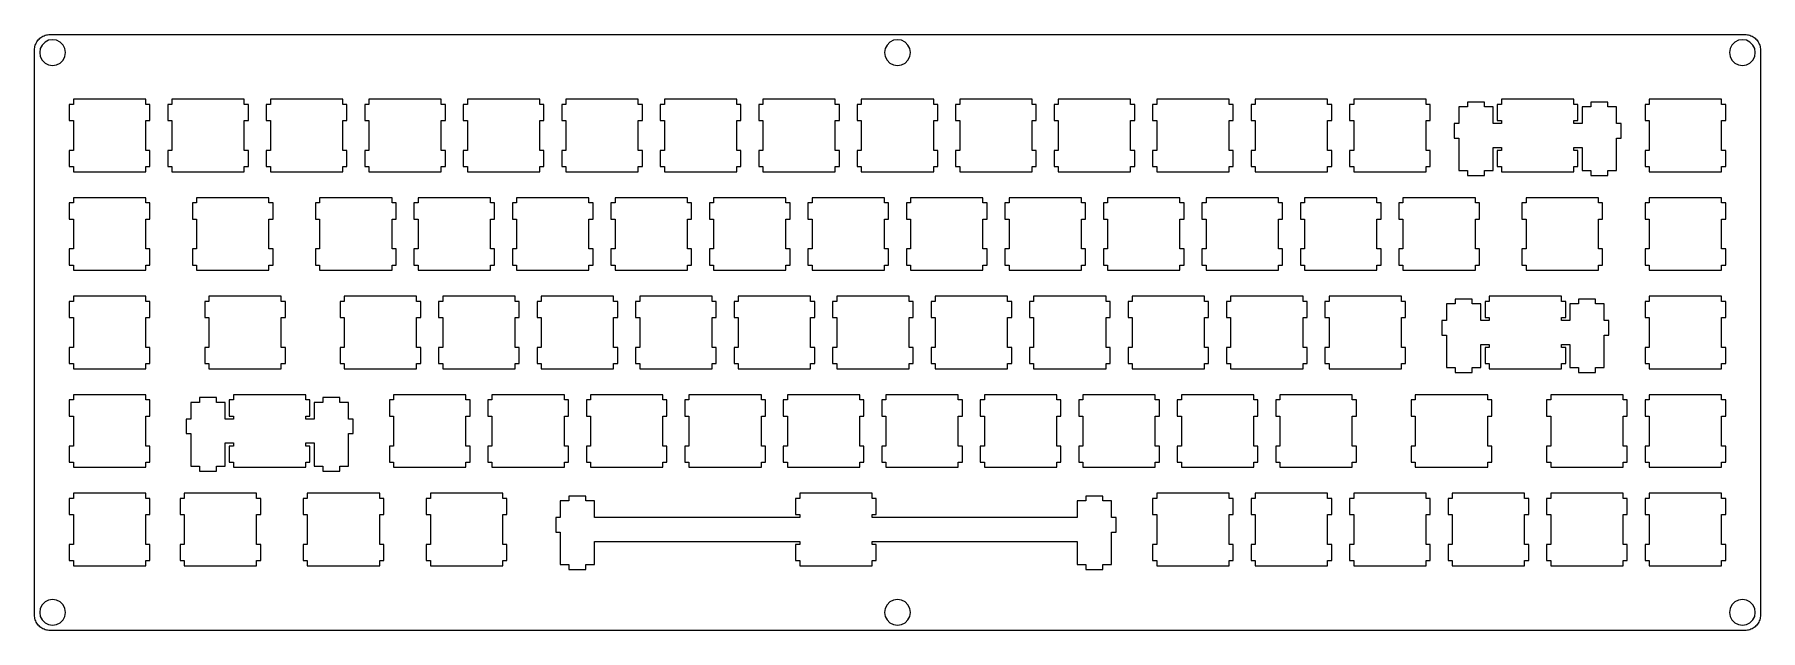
# Model space of a CAD drawing. Extents: x 0 to 334, y 0 to 115.
import ezdxf

# ---------------------------------------------------------------- set-up
doc = ezdxf.new("R2010")
doc.units = 0
doc.layers.get('0').update_dxf_attribs({"linetype": 'CONTINUOUS'})

msp = doc.modelspace()

# ---------------------------------------------------------------- linework, layer by layer
at = {"color": 0}
for p, q in [((0.32108, 113.492), (0.4203, 113.705)), ((0.4203, 113.705), (0.53606, 113.913)), ((0.53606, 113.913), (0.66559, 114.107)), ((0.66559, 114.107), (0.81166, 114.292)), ((0.81166, 114.292), (0.97152, 114.465)), ((0.97152, 114.465), (1.14515, 114.625)), ((1.14515, 114.625), (1.32981, 114.771)), ((1.32981, 114.771), (1.52549, 114.901)), ((1.52549, 114.901), (1.7322, 115.018)), ((2.12356, 113.866), (1.57097, 113.313)), ((1.7322, 115.018), (1.94441, 115.116)), ((1.94441, 115.116), (2.16628, 115.197)), ((2.82084, 114.223), (2.12356, 113.866)), ((2.16628, 115.197), (2.39227, 115.261)), ((2.39227, 115.261), (2.62378, 115.307)), ((2.62378, 115.307), (2.85805, 115.334)), ((3.59392, 114.343), (2.82084, 114.223)), ((2.85805, 115.334), (3.0937, 115.345)), ((3.0937, 115.345), (330.944, 115.343)), ((4.36563, 114.223), (3.59392, 114.343)), ((5.06293, 113.866), (4.36563, 114.223)), ((5.61552, 113.313), (5.06293, 113.866)), ((165.549, 113.866), (164.995, 113.313)), ((166.245, 114.223), (165.549, 113.866)), ((167.018, 114.343), (166.245, 114.223)), ((167.791, 114.223), (167.018, 114.343)), ((168.487, 113.866), (167.791, 114.223)), ((169.041, 113.313), (168.487, 113.866)), ((328.973, 113.866), (328.421, 113.313)), ((329.671, 114.223), (328.973, 113.866)), ((330.444, 114.343), (329.671, 114.223)), ((331.216, 114.223), (330.444, 114.343)), ((330.944, 115.343), (331.178, 115.334)), ((331.178, 115.334), (331.413, 115.307)), ((331.913, 113.866), (331.216, 114.223)), ((331.413, 115.307), (331.644, 115.261)), ((331.644, 115.261), (331.87, 115.197)), ((331.87, 115.197), (332.092, 115.116)), ((332.466, 113.313), (331.913, 113.866)), ((332.092, 115.116), (332.304, 115.018)), ((332.304, 115.018), (332.511, 114.901)), ((332.511, 114.901), (332.706, 114.771)), ((332.706, 114.771), (332.891, 114.625)), ((332.891, 114.625), (333.065, 114.465)), ((333.065, 114.465), (333.225, 114.292)), ((333.225, 114.292), (333.371, 114.107)), ((333.371, 114.107), (333.5, 113.913)), ((333.5, 113.913), (333.616, 113.705)), ((333.616, 113.705), (333.715, 113.492)), ((0.09233, 3.0937), (0.09371, 112.343)), ((0.09371, 112.343), (0.10335, 112.579)), ((0.10335, 112.579), (0.12954, 112.813)), ((0.12954, 112.813), (0.17639, 113.046)), ((0.17639, 113.046), (0.23978, 113.271)), ((0.23978, 113.271), (0.32108, 113.492)), ((1.21543, 112.616), (1.09279, 111.843)), ((1.09279, 111.843), (1.21543, 111.071)), ((1.57097, 113.313), (1.21543, 112.616)), ((1.21543, 111.071), (1.57097, 110.374)), ((1.57097, 110.374), (2.12356, 109.821)), ((5.06293, 109.821), (5.61552, 110.374)), ((5.97105, 112.616), (5.61552, 113.313)), ((5.61552, 110.374), (5.97105, 111.071)), ((6.09367, 111.843), (5.97105, 112.616)), ((5.97105, 111.071), (6.09367, 111.843)), ((164.641, 112.616), (164.519, 111.843)), ((164.519, 111.843), (164.641, 111.071)), ((164.995, 113.313), (164.641, 112.616)), ((164.641, 111.071), (164.995, 110.374)), ((164.995, 110.374), (165.549, 109.821)), ((168.487, 109.821), (169.041, 110.374)), ((169.395, 112.616), (169.041, 113.313)), ((169.041, 110.374), (169.395, 111.071)), ((169.519, 111.843), (169.395, 112.616)), ((169.395, 111.071), (169.519, 111.843)), ((328.065, 112.616), (327.944, 111.843)), ((327.944, 111.843), (328.065, 111.071)), ((328.421, 113.313), (328.065, 112.616)), ((328.065, 111.071), (328.421, 110.374)), ((328.421, 110.374), (328.973, 109.821)), ((331.913, 109.821), (332.466, 110.374)), ((332.821, 112.616), (332.466, 113.313)), ((332.466, 110.374), (332.821, 111.071)), ((332.944, 111.843), (332.821, 112.616)), ((332.821, 111.071), (332.944, 111.843)), ((333.715, 113.492), (333.797, 113.271)), ((333.797, 113.271), (333.861, 113.046)), ((333.861, 113.046), (333.907, 112.813)), ((333.907, 112.813), (333.933, 112.579)), ((333.933, 112.579), (333.944, 112.343)), ((333.944, 112.343), (333.944, 3.0937)), ((2.12356, 109.821), (2.82084, 109.466)), ((2.82084, 109.466), (3.59392, 109.345)), ((3.59392, 109.345), (4.36563, 109.466)), ((4.36563, 109.466), (5.06293, 109.821)), ((165.549, 109.821), (166.245, 109.466)), ((166.245, 109.466), (167.018, 109.345)), ((167.018, 109.345), (167.791, 109.466)), ((167.791, 109.466), (168.487, 109.821)), ((328.973, 109.821), (329.671, 109.466)), ((329.671, 109.466), (330.444, 109.345)), ((330.444, 109.345), (331.216, 109.466)), ((331.216, 109.466), (331.913, 109.821)), ((7.61781, 101.819), (6.81715, 101.819)), ((6.81715, 101.819), (6.81715, 98.7185)), ((7.61781, 102.818), (7.61781, 101.819)), ((21.6187, 102.818), (7.61781, 102.818)), ((21.6187, 101.819), (21.6187, 102.818)), ((22.4193, 101.819), (21.6187, 101.819)), ((22.4193, 98.7185), (22.4193, 101.819)), ((26.6692, 101.819), (25.8685, 101.819)), ((25.8685, 101.819), (25.8685, 98.7185)), ((26.6692, 102.818), (26.6692, 101.819)), ((40.6686, 102.818), (26.6692, 102.818)), ((40.6686, 101.819), (40.6686, 102.818)), ((41.4694, 101.819), (40.6686, 101.819)), ((41.4694, 98.7185), (41.4694, 101.819)), ((45.7193, 101.819), (44.9185, 101.819)), ((44.9185, 101.819), (44.9185, 98.7185)), ((45.7193, 102.818), (45.7193, 101.819)), ((59.7186, 102.818), (45.7193, 102.818)), ((59.7186, 101.819), (59.7186, 102.818)), ((60.5194, 101.819), (59.7186, 101.819)), ((60.5194, 98.7185), (60.5194, 101.819)), ((64.7693, 101.819), (63.9685, 101.819)), ((63.9685, 101.819), (63.9685, 98.7185)), ((64.7693, 102.818), (64.7693, 101.819)), ((78.7686, 102.818), (64.7693, 102.818)), ((78.7686, 101.819), (78.7686, 102.818)), ((79.5694, 101.819), (78.7686, 101.819)), ((79.5694, 98.7185), (79.5694, 101.819)), ((83.8193, 101.819), (83.0185, 101.819)), ((83.0185, 101.819), (83.0185, 98.7185)), ((83.8193, 102.818), (83.8193, 101.819)), ((97.8186, 102.818), (83.8193, 102.818)), ((97.8186, 101.819), (97.8186, 102.818)), ((98.618, 101.819), (97.8186, 101.819)), ((98.618, 98.7185), (98.618, 101.819)), ((102.868, 101.819), (102.068, 101.819)), ((102.068, 101.819), (102.068, 98.7185)), ((102.868, 102.818), (102.868, 101.819)), ((116.867, 102.818), (102.868, 102.818)), ((116.867, 101.819), (116.867, 102.818)), ((117.668, 101.819), (116.867, 101.819)), ((117.668, 98.7185), (117.668, 101.819)), ((121.918, 101.819), (121.117, 101.819)), ((121.117, 101.819), (121.117, 98.7185)), ((121.918, 102.818), (121.918, 101.819)), ((135.919, 102.818), (121.918, 102.818)), ((135.919, 101.819), (135.919, 102.818)), ((136.719, 101.819), (135.919, 101.819)), ((136.719, 98.7185), (136.719, 101.819)), ((140.969, 101.819), (140.168, 101.819)), ((140.168, 101.819), (140.168, 98.7185)), ((140.969, 102.818), (140.969, 101.819)), ((154.969, 102.818), (140.969, 102.818)), ((154.969, 101.819), (154.969, 102.818)), ((155.769, 101.819), (154.969, 101.819)), ((155.769, 98.7185), (155.769, 101.819)), ((160.019, 101.819), (159.218, 101.819)), ((159.218, 101.819), (159.218, 98.7185)), ((160.019, 102.818), (160.019, 101.819)), ((174.019, 102.818), (160.019, 102.818)), ((174.019, 101.819), (174.019, 102.818)), ((174.819, 101.819), (174.019, 101.819)), ((174.819, 98.7185), (174.819, 101.819)), ((179.069, 101.819), (178.268, 101.819)), ((178.268, 101.819), (178.268, 98.7185)), ((179.069, 102.818), (179.069, 101.819)), ((193.069, 102.818), (179.069, 102.818)), ((193.069, 101.819), (193.069, 102.818)), ((193.869, 101.819), (193.069, 101.819)), ((193.869, 98.7185), (193.869, 101.819)), ((198.119, 101.819), (197.318, 101.819)), ((197.318, 101.819), (197.318, 98.7185)), ((198.119, 102.818), (198.119, 101.819)), ((212.119, 102.818), (198.119, 102.818)), ((212.119, 101.819), (212.119, 102.818)), ((212.919, 101.819), (212.119, 101.819)), ((212.919, 98.7185), (212.919, 101.819)), ((217.169, 101.819), (216.368, 101.819)), ((216.368, 101.819), (216.368, 98.7185)), ((217.169, 102.818), (217.169, 101.819)), ((231.169, 102.818), (217.169, 102.818)), ((231.169, 101.819), (231.169, 102.818)), ((231.969, 101.819), (231.169, 101.819)), ((231.969, 98.7185), (231.969, 101.819)), ((236.219, 101.819), (235.418, 101.819)), ((235.418, 101.819), (235.418, 98.7185)), ((236.219, 102.818), (236.219, 101.819)), ((250.219, 102.818), (236.219, 102.818)), ((250.219, 101.819), (250.219, 102.818)), ((251.019, 101.819), (250.219, 101.819)), ((251.019, 98.7185), (251.019, 101.819)), ((255.269, 101.819), (254.468, 101.819)), ((254.468, 101.819), (254.468, 98.7185)), ((255.269, 102.818), (255.269, 101.819)), ((269.269, 102.818), (255.269, 102.818)), ((269.269, 101.819), (269.269, 102.818)), ((270.069, 101.819), (269.269, 101.819)), ((270.069, 98.7185), (270.069, 101.819)), ((277.243, 101.349), (275.569, 101.349)), ((275.569, 101.349), (275.569, 98.1191)), ((280.544, 102.269), (277.243, 102.269)), ((277.243, 102.269), (277.243, 101.349)), ((280.544, 101.349), (280.544, 102.269)), ((282.218, 101.349), (280.544, 101.349)), ((282.218, 98.1191), (282.218, 101.349)), ((283.844, 101.819), (283.043, 101.819)), ((283.043, 101.819), (283.043, 98.7185)), ((283.844, 102.818), (283.844, 101.819)), ((297.844, 102.818), (283.844, 102.818)), ((297.844, 101.819), (297.844, 102.818)), ((298.644, 101.819), (297.844, 101.819)), ((298.644, 98.7185), (298.644, 101.819)), ((301.144, 101.349), (299.468, 101.349)), ((299.468, 101.349), (299.468, 98.1191)), ((304.443, 102.269), (301.144, 102.269)), ((301.144, 102.269), (301.144, 101.349)), ((304.443, 101.349), (304.443, 102.269)), ((306.119, 101.349), (304.443, 101.349)), ((306.119, 98.1191), (306.119, 101.349)), ((312.419, 101.819), (311.618, 101.819)), ((311.618, 101.819), (311.618, 98.7185)), ((312.419, 102.818), (312.419, 101.819)), ((326.419, 102.818), (312.419, 102.818)), ((326.419, 101.819), (326.419, 102.818)), ((327.219, 101.819), (326.419, 101.819)), ((327.219, 98.7185), (327.219, 101.819)), ((6.81715, 98.7185), (7.61781, 98.7185)), ((7.61781, 98.7185), (7.61781, 92.9199)), ((21.6187, 92.9199), (21.6187, 98.7185)), ((21.6187, 98.7185), (22.4193, 98.7185)), ((25.8685, 98.7185), (26.6692, 98.7185)), ((26.6692, 98.7185), (26.6692, 92.9199)), ((40.6686, 92.9199), (40.6686, 98.7185)), ((40.6686, 98.7185), (41.4694, 98.7185)), ((44.9185, 98.7185), (45.7193, 98.7185)), ((45.7193, 98.7185), (45.7193, 92.9199)), ((59.7186, 92.9199), (59.7186, 98.7185)), ((59.7186, 98.7185), (60.5194, 98.7185)), ((63.9685, 98.7185), (64.7693, 98.7185)), ((64.7693, 98.7185), (64.7693, 92.9199)), ((78.7686, 92.9199), (78.7686, 98.7185)), ((78.7686, 98.7185), (79.5694, 98.7185)), ((83.0185, 98.7185), (83.8193, 98.7185)), ((83.8193, 98.7185), (83.8193, 92.9199)), ((97.8186, 92.9199), (97.8186, 98.7185)), ((97.8186, 98.7185), (98.618, 98.7185)), ((102.068, 98.7185), (102.868, 98.7185)), ((102.868, 98.7185), (102.868, 92.9199)), ((116.867, 92.9199), (116.867, 98.7185)), ((116.867, 98.7185), (117.668, 98.7185)), ((121.117, 98.7185), (121.918, 98.7185)), ((121.918, 98.7185), (121.918, 92.9199)), ((135.919, 92.9199), (135.919, 98.7185)), ((135.919, 98.7185), (136.719, 98.7185)), ((140.168, 98.7185), (140.969, 98.7185)), ((140.969, 98.7185), (140.969, 92.9199)), ((154.969, 92.9199), (154.969, 98.7185)), ((154.969, 98.7185), (155.769, 98.7185)), ((159.218, 98.7185), (160.019, 98.7185)), ((160.019, 98.7185), (160.019, 92.9199)), ((174.019, 92.9199), (174.019, 98.7185)), ((174.019, 98.7185), (174.819, 98.7185)), ((178.268, 98.7185), (179.069, 98.7185)), ((179.069, 98.7185), (179.069, 92.9199)), ((193.069, 92.9199), (193.069, 98.7185)), ((193.069, 98.7185), (193.869, 98.7185)), ((197.318, 98.7185), (198.119, 98.7185)), ((198.119, 98.7185), (198.119, 92.9199)), ((212.119, 92.9199), (212.119, 98.7185)), ((212.119, 98.7185), (212.919, 98.7185)), ((216.368, 98.7185), (217.169, 98.7185)), ((217.169, 98.7185), (217.169, 92.9199)), ((231.169, 92.9199), (231.169, 98.7185)), ((231.169, 98.7185), (231.969, 98.7185)), ((235.418, 98.7185), (236.219, 98.7185)), ((236.219, 98.7185), (236.219, 92.9199)), ((250.219, 92.9199), (250.219, 98.7185)), ((250.219, 98.7185), (251.019, 98.7185)), ((254.468, 98.7185), (255.269, 98.7185)), ((255.269, 98.7185), (255.269, 92.9199)), ((269.269, 92.9199), (269.269, 98.7185)), ((269.269, 98.7185), (270.069, 98.7185)), ((275.569, 98.1191), (274.694, 98.1191)), ((274.694, 98.1191), (274.694, 95.3188)), ((283.844, 98.1191), (282.218, 98.1191)), ((283.043, 98.7185), (283.844, 98.7185)), ((283.844, 98.7185), (283.844, 98.1191)), ((297.844, 98.1191), (297.844, 98.7185)), ((297.844, 98.7185), (298.644, 98.7185)), ((299.468, 98.1191), (297.844, 98.1191)), ((306.994, 98.1191), (306.119, 98.1191)), ((306.994, 95.3188), (306.994, 98.1191)), ((311.618, 98.7185), (312.419, 98.7185)), ((312.419, 98.7185), (312.419, 92.9199)), ((326.419, 92.9199), (326.419, 98.7185)), ((326.419, 98.7185), (327.219, 98.7185)), ((274.694, 95.3188), (275.569, 95.3188)), ((275.569, 95.3188), (275.569, 89.0489)), ((282.218, 89.0489), (282.218, 93.5179)), ((282.218, 93.5179), (283.844, 93.5179)), ((283.844, 93.5179), (283.844, 92.9199)), ((297.844, 92.9199), (297.844, 93.5179)), ((297.844, 93.5179), (299.468, 93.5179)), ((299.468, 93.5179), (299.468, 89.0489)), ((306.119, 89.0489), (306.119, 95.3188)), ((306.119, 95.3188), (306.994, 95.3188)), ((7.61781, 92.9199), (6.81715, 92.9199)), ((6.81715, 92.9199), (6.81715, 89.8179)), ((22.4193, 92.9199), (21.6187, 92.9199)), ((22.4193, 89.8179), (22.4193, 92.9199)), ((26.6692, 92.9199), (25.8685, 92.9199)), ((25.8685, 92.9199), (25.8685, 89.8179)), ((41.4694, 92.9199), (40.6686, 92.9199)), ((41.4694, 89.8179), (41.4694, 92.9199)), ((45.7193, 92.9199), (44.9185, 92.9199)), ((44.9185, 92.9199), (44.9185, 89.8179)), ((60.5194, 92.9199), (59.7186, 92.9199)), ((60.5194, 89.8179), (60.5194, 92.9199)), ((64.7693, 92.9199), (63.9685, 92.9199)), ((63.9685, 92.9199), (63.9685, 89.8179)), ((79.5694, 92.9199), (78.7686, 92.9199)), ((79.5694, 89.8179), (79.5694, 92.9199)), ((83.8193, 92.9199), (83.0185, 92.9199)), ((83.0185, 92.9199), (83.0185, 89.8179)), ((98.618, 92.9199), (97.8186, 92.9199)), ((98.618, 89.8179), (98.618, 92.9199)), ((102.868, 92.9199), (102.068, 92.9199)), ((102.068, 92.9199), (102.068, 89.8179)), ((117.668, 92.9199), (116.867, 92.9199)), ((117.668, 89.8179), (117.668, 92.9199)), ((121.918, 92.9199), (121.117, 92.9199)), ((121.117, 92.9199), (121.117, 89.8179)), ((136.719, 92.9199), (135.919, 92.9199)), ((136.719, 89.8179), (136.719, 92.9199)), ((140.969, 92.9199), (140.168, 92.9199)), ((140.168, 92.9199), (140.168, 89.8179)), ((155.769, 92.9199), (154.969, 92.9199)), ((155.769, 89.8179), (155.769, 92.9199)), ((160.019, 92.9199), (159.218, 92.9199)), ((159.218, 92.9199), (159.218, 89.8179)), ((174.819, 92.9199), (174.019, 92.9199)), ((174.819, 89.8179), (174.819, 92.9199)), ((179.069, 92.9199), (178.268, 92.9199)), ((178.268, 92.9199), (178.268, 89.8179)), ((193.869, 92.9199), (193.069, 92.9199)), ((193.869, 89.8179), (193.869, 92.9199)), ((198.119, 92.9199), (197.318, 92.9199)), ((197.318, 92.9199), (197.318, 89.8179)), ((212.919, 92.9199), (212.119, 92.9199)), ((212.919, 89.8179), (212.919, 92.9199)), ((217.169, 92.9199), (216.368, 92.9199)), ((216.368, 92.9199), (216.368, 89.8179)), ((231.969, 92.9199), (231.169, 92.9199)), ((231.969, 89.8179), (231.969, 92.9199)), ((236.219, 92.9199), (235.418, 92.9199)), ((235.418, 92.9199), (235.418, 89.8179)), ((251.019, 92.9199), (250.219, 92.9199)), ((251.019, 89.8179), (251.019, 92.9199)), ((255.269, 92.9199), (254.468, 92.9199)), ((254.468, 92.9199), (254.468, 89.8179)), ((270.069, 92.9199), (269.269, 92.9199)), ((270.069, 89.8179), (270.069, 92.9199)), ((283.844, 92.9199), (283.043, 92.9199)), ((283.043, 92.9199), (283.043, 89.8179)), ((298.644, 92.9199), (297.844, 92.9199)), ((298.644, 89.8179), (298.644, 92.9199)), ((312.419, 92.9199), (311.618, 92.9199)), ((311.618, 92.9199), (311.618, 89.8179)), ((327.219, 92.9199), (326.419, 92.9199)), ((327.219, 89.8179), (327.219, 92.9199)), ((6.81715, 89.8179), (7.61781, 89.8179)), ((7.61781, 89.8179), (7.61781, 88.8189)), ((7.61781, 88.8189), (21.6187, 88.8189)), ((21.6187, 88.8189), (21.6187, 89.8179)), ((21.6187, 89.8179), (22.4193, 89.8179)), ((25.8685, 89.8179), (26.6692, 89.8179)), ((26.6692, 89.8179), (26.6692, 88.8189)), ((26.6692, 88.8189), (40.6686, 88.8189)), ((40.6686, 88.8189), (40.6686, 89.8179)), ((40.6686, 89.8179), (41.4694, 89.8179)), ((44.9185, 89.8179), (45.7193, 89.8179)), ((45.7193, 89.8179), (45.7193, 88.8189)), ((45.7193, 88.8189), (59.7186, 88.8189)), ((59.7186, 88.8189), (59.7186, 89.8179)), ((59.7186, 89.8179), (60.5194, 89.8179)), ((63.9685, 89.8179), (64.7693, 89.8179)), ((64.7693, 89.8179), (64.7693, 88.8189)), ((64.7693, 88.8189), (78.7686, 88.8189)), ((78.7686, 88.8189), (78.7686, 89.8179)), ((78.7686, 89.8179), (79.5694, 89.8179)), ((83.0185, 89.8179), (83.8193, 89.8179)), ((83.8193, 89.8179), (83.8193, 88.8189)), ((83.8193, 88.8189), (97.8186, 88.8189)), ((97.8186, 88.8189), (97.8186, 89.8179)), ((97.8186, 89.8179), (98.618, 89.8179)), ((102.068, 89.8179), (102.868, 89.8179)), ((102.868, 89.8179), (102.868, 88.8189)), ((102.868, 88.8189), (116.867, 88.8189)), ((116.867, 88.8189), (116.867, 89.8179)), ((116.867, 89.8179), (117.668, 89.8179)), ((121.117, 89.8179), (121.918, 89.8179)), ((121.918, 89.8179), (121.918, 88.8189)), ((121.918, 88.8189), (135.919, 88.8189)), ((135.919, 88.8189), (135.919, 89.8179)), ((135.919, 89.8179), (136.719, 89.8179)), ((140.168, 89.8179), (140.969, 89.8179)), ((140.969, 89.8179), (140.969, 88.8189)), ((140.969, 88.8189), (154.969, 88.8189)), ((154.969, 88.8189), (154.969, 89.8179)), ((154.969, 89.8179), (155.769, 89.8179)), ((159.218, 89.8179), (160.019, 89.8179)), ((160.019, 89.8179), (160.019, 88.8189)), ((160.019, 88.8189), (174.019, 88.8189)), ((174.019, 88.8189), (174.019, 89.8179)), ((174.019, 89.8179), (174.819, 89.8179)), ((178.268, 89.8179), (179.069, 89.8179)), ((179.069, 89.8179), (179.069, 88.8189)), ((179.069, 88.8189), (193.069, 88.8189)), ((193.069, 88.8189), (193.069, 89.8179)), ((193.069, 89.8179), (193.869, 89.8179)), ((197.318, 89.8179), (198.119, 89.8179)), ((198.119, 89.8179), (198.119, 88.8189)), ((198.119, 88.8189), (212.119, 88.8189)), ((212.119, 88.8189), (212.119, 89.8179)), ((212.119, 89.8179), (212.919, 89.8179)), ((216.368, 89.8179), (217.169, 89.8179)), ((217.169, 89.8179), (217.169, 88.8189)), ((217.169, 88.8189), (231.169, 88.8189)), ((231.169, 88.8189), (231.169, 89.8179)), ((231.169, 89.8179), (231.969, 89.8179)), ((235.418, 89.8179), (236.219, 89.8179)), ((236.219, 89.8179), (236.219, 88.8189)), ((236.219, 88.8189), (250.219, 88.8189)), ((250.219, 88.8189), (250.219, 89.8179)), ((250.219, 89.8179), (251.019, 89.8179)), ((254.468, 89.8179), (255.269, 89.8179)), ((255.269, 89.8179), (255.269, 88.8189)), ((255.269, 88.8189), (269.269, 88.8189)), ((269.269, 88.8189), (269.269, 89.8179)), ((269.269, 89.8179), (270.069, 89.8179)), ((275.569, 89.0489), (277.243, 89.0489)), ((277.243, 89.0489), (277.243, 88.0678)), ((277.243, 88.0678), (280.544, 88.0678)), ((280.544, 88.0678), (280.544, 89.0489)), ((280.544, 89.0489), (282.218, 89.0489)), ((283.043, 89.8179), (283.844, 89.8179)), ((283.844, 89.8179), (283.844, 88.8189)), ((283.844, 88.8189), (297.844, 88.8189)), ((297.844, 88.8189), (297.844, 89.8179)), ((297.844, 89.8179), (298.644, 89.8179)), ((299.468, 89.0489), (301.144, 89.0489)), ((301.144, 89.0489), (301.144, 88.0678)), ((301.144, 88.0678), (304.443, 88.0678)), ((304.443, 88.0678), (304.443, 89.0489)), ((304.443, 89.0489), (306.119, 89.0489)), ((311.618, 89.8179), (312.419, 89.8179)), ((312.419, 89.8179), (312.419, 88.8189)), ((312.419, 88.8189), (326.419, 88.8189)), ((326.419, 88.8189), (326.419, 89.8179)), ((326.419, 89.8179), (327.219, 89.8179)), ((7.61781, 83.7681), (7.61781, 82.7691)), ((21.6187, 83.7681), (7.61781, 83.7681)), ((21.6187, 82.7691), (21.6187, 83.7681)), ((31.4303, 83.7681), (31.4303, 82.7691)), ((45.4311, 83.7681), (31.4303, 83.7681)), ((45.4311, 82.7691), (45.4311, 83.7681)), ((55.2443, 83.7681), (55.2443, 82.7691)), ((69.2436, 83.7681), (55.2443, 83.7681)), ((69.2436, 82.7691), (69.2436, 83.7681)), ((74.2943, 83.7681), (74.2943, 82.7691)), ((88.2936, 83.7681), (74.2943, 83.7681)), ((88.2936, 82.7691), (88.2936, 83.7681)), ((93.3443, 83.7681), (93.3443, 82.7691)), ((107.344, 83.7681), (93.3443, 83.7681)), ((107.344, 82.7691), (107.344, 83.7681)), ((112.394, 83.7681), (112.394, 82.7691)), ((126.394, 83.7681), (112.394, 83.7681)), ((126.394, 82.7691), (126.394, 83.7681)), ((131.444, 83.7681), (131.444, 82.7691)), ((145.444, 83.7681), (131.444, 83.7681)), ((145.444, 82.7691), (145.444, 83.7681)), ((150.494, 83.7681), (150.494, 82.7691)), ((164.494, 83.7681), (150.494, 83.7681)), ((164.494, 82.7691), (164.494, 83.7681)), ((169.544, 83.7681), (169.544, 82.7691)), ((183.544, 83.7681), (169.544, 83.7681)), ((183.544, 82.7691), (183.544, 83.7681)), ((188.594, 83.7681), (188.594, 82.7691)), ((202.594, 83.7681), (188.594, 83.7681)), ((202.594, 82.7691), (202.594, 83.7681)), ((207.644, 83.7681), (207.644, 82.7691)), ((221.644, 83.7681), (207.644, 83.7681)), ((221.644, 82.7691), (221.644, 83.7681)), ((226.694, 83.7681), (226.694, 82.7691)), ((240.694, 83.7681), (226.694, 83.7681)), ((240.694, 82.7691), (240.694, 83.7681)), ((245.744, 83.7681), (245.744, 82.7691)), ((259.744, 83.7681), (245.744, 83.7681)), ((259.744, 82.7691), (259.744, 83.7681)), ((264.794, 83.7681), (264.794, 82.7691)), ((278.794, 83.7681), (264.794, 83.7681)), ((278.794, 82.7691), (278.794, 83.7681)), ((288.605, 83.7681), (288.605, 82.7691)), ((302.606, 83.7681), (288.605, 83.7681)), ((302.606, 82.7691), (302.606, 83.7681)), ((312.419, 83.7681), (312.419, 82.7691)), ((326.419, 83.7681), (312.419, 83.7681)), ((326.419, 82.7691), (326.419, 83.7681)), ((7.61781, 82.7691), (6.81715, 82.7691)), ((6.81715, 82.7691), (6.81715, 79.6685)), ((22.4193, 82.7691), (21.6187, 82.7691)), ((22.4193, 79.6685), (22.4193, 82.7691)), ((31.4303, 82.7691), (30.631, 82.7691)), ((30.631, 82.7691), (30.631, 79.6685)), ((46.2305, 82.7691), (45.4311, 82.7691)), ((46.2305, 79.6685), (46.2305, 82.7691)), ((55.2443, 82.7691), (54.4435, 82.7691)), ((54.4435, 82.7691), (54.4435, 79.6685)), ((70.0444, 82.7691), (69.2436, 82.7691)), ((70.0444, 79.6685), (70.0444, 82.7691)), ((74.2943, 82.7691), (73.4935, 82.7691)), ((73.4935, 82.7691), (73.4935, 79.6685)), ((89.0944, 82.7691), (88.2936, 82.7691)), ((89.0944, 79.6685), (89.0944, 82.7691)), ((93.3443, 82.7691), (92.5435, 82.7691)), ((92.5435, 82.7691), (92.5435, 79.6685)), ((108.144, 82.7691), (107.344, 82.7691)), ((108.144, 79.6685), (108.144, 82.7691)), ((112.394, 82.7691), (111.593, 82.7691)), ((111.593, 82.7691), (111.593, 79.6685)), ((127.194, 82.7691), (126.394, 82.7691)), ((127.194, 79.6685), (127.194, 82.7691)), ((131.444, 82.7691), (130.642, 82.7691)), ((130.642, 82.7691), (130.642, 79.6685)), ((146.244, 82.7691), (145.444, 82.7691)), ((146.244, 79.6685), (146.244, 82.7691)), ((150.494, 82.7691), (149.693, 82.7691)), ((149.693, 82.7691), (149.693, 79.6685)), ((165.294, 82.7691), (164.494, 82.7691)), ((165.294, 79.6685), (165.294, 82.7691)), ((169.544, 82.7691), (168.743, 82.7691)), ((168.743, 82.7691), (168.743, 79.6685)), ((184.344, 82.7691), (183.544, 82.7691)), ((184.344, 79.6685), (184.344, 82.7691)), ((188.594, 82.7691), (187.793, 82.7691)), ((187.793, 82.7691), (187.793, 79.6685)), ((203.394, 82.7691), (202.594, 82.7691)), ((203.394, 79.6685), (203.394, 82.7691)), ((207.644, 82.7691), (206.843, 82.7691)), ((206.843, 82.7691), (206.843, 79.6685)), ((222.444, 82.7691), (221.644, 82.7691)), ((222.444, 79.6685), (222.444, 82.7691)), ((226.694, 82.7691), (225.893, 82.7691)), ((225.893, 82.7691), (225.893, 79.6685)), ((241.494, 82.7691), (240.694, 82.7691)), ((241.494, 79.6685), (241.494, 82.7691)), ((245.744, 82.7691), (244.943, 82.7691)), ((244.943, 82.7691), (244.943, 79.6685)), ((260.544, 82.7691), (259.744, 82.7691)), ((260.544, 79.6685), (260.544, 82.7691)), ((264.794, 82.7691), (263.993, 82.7691)), ((263.993, 82.7691), (263.993, 79.6685)), ((279.594, 82.7691), (278.794, 82.7691)), ((279.594, 79.6685), (279.594, 82.7691)), ((288.605, 82.7691), (287.806, 82.7691)), ((287.806, 82.7691), (287.806, 79.6685)), ((303.405, 82.7691), (302.606, 82.7691)), ((303.405, 79.6685), (303.405, 82.7691)), ((312.419, 82.7691), (311.618, 82.7691)), ((311.618, 82.7691), (311.618, 79.6685)), ((327.219, 82.7691), (326.419, 82.7691)), ((327.219, 79.6685), (327.219, 82.7691)), ((6.81715, 79.6685), (7.61781, 79.6685)), ((7.61781, 79.6685), (7.61781, 73.8685)), ((21.6187, 73.8685), (21.6187, 79.6685)), ((21.6187, 79.6685), (22.4193, 79.6685)), ((30.631, 79.6685), (31.4303, 79.6685)), ((31.4303, 79.6685), (31.4303, 73.8685)), ((45.4311, 73.8685), (45.4311, 79.6685)), ((45.4311, 79.6685), (46.2305, 79.6685)), ((54.4435, 79.6685), (55.2443, 79.6685)), ((55.2443, 79.6685), (55.2443, 73.8685)), ((69.2436, 73.8685), (69.2436, 79.6685)), ((69.2436, 79.6685), (70.0444, 79.6685)), ((73.4935, 79.6685), (74.2943, 79.6685)), ((74.2943, 79.6685), (74.2943, 73.8685)), ((88.2936, 73.8685), (88.2936, 79.6685)), ((88.2936, 79.6685), (89.0944, 79.6685)), ((92.5435, 79.6685), (93.3443, 79.6685)), ((93.3443, 79.6685), (93.3443, 73.8685)), ((107.344, 73.8685), (107.344, 79.6685)), ((107.344, 79.6685), (108.144, 79.6685)), ((111.593, 79.6685), (112.394, 79.6685)), ((112.394, 79.6685), (112.394, 73.8685)), ((126.394, 73.8685), (126.394, 79.6685)), ((126.394, 79.6685), (127.194, 79.6685)), ((130.642, 79.6685), (131.444, 79.6685)), ((131.444, 79.6685), (131.444, 73.8685)), ((145.444, 73.8685), (145.444, 79.6685)), ((145.444, 79.6685), (146.244, 79.6685)), ((149.693, 79.6685), (150.494, 79.6685)), ((150.494, 79.6685), (150.494, 73.8685)), ((164.494, 73.8685), (164.494, 79.6685)), ((164.494, 79.6685), (165.294, 79.6685)), ((168.743, 79.6685), (169.544, 79.6685)), ((169.544, 79.6685), (169.544, 73.8685)), ((183.544, 73.8685), (183.544, 79.6685)), ((183.544, 79.6685), (184.344, 79.6685)), ((187.793, 79.6685), (188.594, 79.6685)), ((188.594, 79.6685), (188.594, 73.8685)), ((202.594, 73.8685), (202.594, 79.6685)), ((202.594, 79.6685), (203.394, 79.6685)), ((206.843, 79.6685), (207.644, 79.6685)), ((207.644, 79.6685), (207.644, 73.8685)), ((221.644, 73.8685), (221.644, 79.6685)), ((221.644, 79.6685), (222.444, 79.6685)), ((225.893, 79.6685), (226.694, 79.6685)), ((226.694, 79.6685), (226.694, 73.8685)), ((240.694, 73.8685), (240.694, 79.6685)), ((240.694, 79.6685), (241.494, 79.6685)), ((244.943, 79.6685), (245.744, 79.6685)), ((245.744, 79.6685), (245.744, 73.8685)), ((259.744, 73.8685), (259.744, 79.6685)), ((259.744, 79.6685), (260.544, 79.6685)), ((263.993, 79.6685), (264.794, 79.6685)), ((264.794, 79.6685), (264.794, 73.8685)), ((278.794, 73.8685), (278.794, 79.6685)), ((278.794, 79.6685), (279.594, 79.6685)), ((287.806, 79.6685), (288.605, 79.6685)), ((288.605, 79.6685), (288.605, 73.8685)), ((302.606, 73.8685), (302.606, 79.6685)), ((302.606, 79.6685), (303.405, 79.6685)), ((311.618, 79.6685), (312.419, 79.6685)), ((312.419, 79.6685), (312.419, 73.8685)), ((326.419, 73.8685), (326.419, 79.6685)), ((326.419, 79.6685), (327.219, 79.6685)), ((7.61781, 73.8685), (6.81715, 73.8685)), ((6.81715, 73.8685), (6.81715, 70.7679)), ((22.4193, 73.8685), (21.6187, 73.8685)), ((22.4193, 70.7679), (22.4193, 73.8685)), ((31.4303, 73.8685), (30.631, 73.8685)), ((30.631, 73.8685), (30.631, 70.7679)), ((46.2305, 73.8685), (45.4311, 73.8685)), ((46.2305, 70.7679), (46.2305, 73.8685)), ((55.2443, 73.8685), (54.4435, 73.8685)), ((54.4435, 73.8685), (54.4435, 70.7679)), ((70.0444, 73.8685), (69.2436, 73.8685)), ((70.0444, 70.7679), (70.0444, 73.8685)), ((74.2943, 73.8685), (73.4935, 73.8685)), ((73.4935, 73.8685), (73.4935, 70.7679)), ((89.0944, 73.8685), (88.2936, 73.8685)), ((89.0944, 70.7679), (89.0944, 73.8685)), ((93.3443, 73.8685), (92.5435, 73.8685)), ((92.5435, 73.8685), (92.5435, 70.7679)), ((108.144, 73.8685), (107.344, 73.8685)), ((108.144, 70.7679), (108.144, 73.8685)), ((112.394, 73.8685), (111.593, 73.8685)), ((111.593, 73.8685), (111.593, 70.7679)), ((127.194, 73.8685), (126.394, 73.8685)), ((127.194, 70.7679), (127.194, 73.8685)), ((131.444, 73.8685), (130.642, 73.8685)), ((130.642, 73.8685), (130.642, 70.7679)), ((146.244, 73.8685), (145.444, 73.8685)), ((146.244, 70.7679), (146.244, 73.8685)), ((150.494, 73.8685), (149.693, 73.8685)), ((149.693, 73.8685), (149.693, 70.7679)), ((165.294, 73.8685), (164.494, 73.8685)), ((165.294, 70.7679), (165.294, 73.8685)), ((169.544, 73.8685), (168.743, 73.8685)), ((168.743, 73.8685), (168.743, 70.7679)), ((184.344, 73.8685), (183.544, 73.8685)), ((184.344, 70.7679), (184.344, 73.8685)), ((188.594, 73.8685), (187.793, 73.8685)), ((187.793, 73.8685), (187.793, 70.7679)), ((203.394, 73.8685), (202.594, 73.8685)), ((203.394, 70.7679), (203.394, 73.8685)), ((207.644, 73.8685), (206.843, 73.8685)), ((206.843, 73.8685), (206.843, 70.7679)), ((222.444, 73.8685), (221.644, 73.8685)), ((222.444, 70.7679), (222.444, 73.8685)), ((226.694, 73.8685), (225.893, 73.8685)), ((225.893, 73.8685), (225.893, 70.7679)), ((241.494, 73.8685), (240.694, 73.8685)), ((241.494, 70.7679), (241.494, 73.8685)), ((245.744, 73.8685), (244.943, 73.8685)), ((244.943, 73.8685), (244.943, 70.7679)), ((260.544, 73.8685), (259.744, 73.8685)), ((260.544, 70.7679), (260.544, 73.8685)), ((264.794, 73.8685), (263.993, 73.8685)), ((263.993, 73.8685), (263.993, 70.7679)), ((279.594, 73.8685), (278.794, 73.8685)), ((279.594, 70.7679), (279.594, 73.8685)), ((288.605, 73.8685), (287.806, 73.8685)), ((287.806, 73.8685), (287.806, 70.7679)), ((303.405, 73.8685), (302.606, 73.8685)), ((303.405, 70.7679), (303.405, 73.8685)), ((312.419, 73.8685), (311.618, 73.8685)), ((311.618, 73.8685), (311.618, 70.7679)), ((327.219, 73.8685), (326.419, 73.8685)), ((327.219, 70.7679), (327.219, 73.8685)), ((6.81715, 70.7679), (7.61781, 70.7679)), ((7.61781, 70.7679), (7.61781, 69.7689)), ((21.6187, 69.7689), (21.6187, 70.7679)), ((21.6187, 70.7679), (22.4193, 70.7679)), ((30.631, 70.7679), (31.4303, 70.7679)), ((31.4303, 70.7679), (31.4303, 69.7689)), ((45.4311, 69.7689), (45.4311, 70.7679)), ((45.4311, 70.7679), (46.2305, 70.7679)), ((54.4435, 70.7679), (55.2443, 70.7679)), ((55.2443, 70.7679), (55.2443, 69.7689)), ((69.2436, 69.7689), (69.2436, 70.7679)), ((69.2436, 70.7679), (70.0444, 70.7679)), ((73.4935, 70.7679), (74.2943, 70.7679)), ((74.2943, 70.7679), (74.2943, 69.7689)), ((88.2936, 69.7689), (88.2936, 70.7679)), ((88.2936, 70.7679), (89.0944, 70.7679)), ((92.5435, 70.7679), (93.3443, 70.7679)), ((93.3443, 70.7679), (93.3443, 69.7689)), ((107.344, 69.7689), (107.344, 70.7679)), ((107.344, 70.7679), (108.144, 70.7679)), ((111.593, 70.7679), (112.394, 70.7679)), ((112.394, 70.7679), (112.394, 69.7689)), ((126.394, 69.7689), (126.394, 70.7679)), ((126.394, 70.7679), (127.194, 70.7679)), ((130.642, 70.7679), (131.444, 70.7679)), ((131.444, 70.7679), (131.444, 69.7689)), ((145.444, 69.7689), (145.444, 70.7679)), ((145.444, 70.7679), (146.244, 70.7679)), ((149.693, 70.7679), (150.494, 70.7679)), ((150.494, 70.7679), (150.494, 69.7689)), ((164.494, 69.7689), (164.494, 70.7679)), ((164.494, 70.7679), (165.294, 70.7679)), ((168.743, 70.7679), (169.544, 70.7679)), ((169.544, 70.7679), (169.544, 69.7689)), ((183.544, 69.7689), (183.544, 70.7679)), ((183.544, 70.7679), (184.344, 70.7679)), ((187.793, 70.7679), (188.594, 70.7679)), ((188.594, 70.7679), (188.594, 69.7689)), ((202.594, 69.7689), (202.594, 70.7679)), ((202.594, 70.7679), (203.394, 70.7679)), ((206.843, 70.7679), (207.644, 70.7679)), ((207.644, 70.7679), (207.644, 69.7689)), ((221.644, 69.7689), (221.644, 70.7679)), ((221.644, 70.7679), (222.444, 70.7679)), ((225.893, 70.7679), (226.694, 70.7679)), ((226.694, 70.7679), (226.694, 69.7689)), ((240.694, 69.7689), (240.694, 70.7679)), ((240.694, 70.7679), (241.494, 70.7679)), ((244.943, 70.7679), (245.744, 70.7679)), ((245.744, 70.7679), (245.744, 69.7689)), ((259.744, 69.7689), (259.744, 70.7679)), ((259.744, 70.7679), (260.544, 70.7679)), ((263.993, 70.7679), (264.794, 70.7679)), ((264.794, 70.7679), (264.794, 69.7689)), ((278.794, 69.7689), (278.794, 70.7679)), ((278.794, 70.7679), (279.594, 70.7679)), ((287.806, 70.7679), (288.605, 70.7679)), ((288.605, 70.7679), (288.605, 69.7689)), ((302.606, 69.7689), (302.606, 70.7679)), ((302.606, 70.7679), (303.405, 70.7679)), ((311.618, 70.7679), (312.419, 70.7679)), ((312.419, 70.7679), (312.419, 69.7689)), ((326.419, 69.7689), (326.419, 70.7679)), ((326.419, 70.7679), (327.219, 70.7679)), ((7.61781, 69.7689), (21.6187, 69.7689)), ((31.4303, 69.7689), (45.4311, 69.7689)), ((55.2443, 69.7689), (69.2436, 69.7689)), ((74.2943, 69.7689), (88.2936, 69.7689)), ((93.3443, 69.7689), (107.344, 69.7689)), ((112.394, 69.7689), (126.394, 69.7689)), ((131.444, 69.7689), (145.444, 69.7689)), ((150.494, 69.7689), (164.494, 69.7689)), ((169.544, 69.7689), (183.544, 69.7689)), ((188.594, 69.7689), (202.594, 69.7689)), ((207.644, 69.7689), (221.644, 69.7689)), ((226.694, 69.7689), (240.694, 69.7689)), ((245.744, 69.7689), (259.744, 69.7689)), ((264.794, 69.7689), (278.794, 69.7689)), ((288.605, 69.7689), (302.606, 69.7689)), ((312.419, 69.7689), (326.419, 69.7689)), ((7.61781, 63.7191), (6.81715, 63.7191)), ((6.81715, 63.7191), (6.81715, 60.6185)), ((7.61781, 64.7181), (7.61781, 63.7191)), ((21.6187, 64.7181), (7.61781, 64.7181)), ((21.6187, 63.7191), (21.6187, 64.7181)), ((22.4193, 63.7191), (21.6187, 63.7191)), ((22.4193, 60.6185), (22.4193, 63.7191)), ((33.8116, 63.7191), (33.0123, 63.7191)), ((33.0123, 63.7191), (33.0123, 60.6185)), ((33.8116, 64.7181), (33.8116, 63.7191)), ((47.8123, 64.7181), (33.8116, 64.7181)), ((47.8123, 63.7191), (47.8123, 64.7181)), ((48.6117, 63.7191), (47.8123, 63.7191)), ((48.6117, 60.6185), (48.6117, 63.7191)), ((60.0054, 63.7191), (59.2046, 63.7191)), ((59.2046, 63.7191), (59.2046, 60.6185)), ((60.0054, 64.7181), (60.0054, 63.7191)), ((74.0061, 64.7181), (60.0054, 64.7181)), ((74.0061, 63.7191), (74.0061, 64.7181)), ((74.8055, 63.7191), (74.0061, 63.7191)), ((74.8055, 60.6185), (74.8055, 63.7191)), ((79.0554, 63.7191), (78.256, 63.7191)), ((78.256, 63.7191), (78.256, 60.6185)), ((79.0554, 64.7181), (79.0554, 63.7191)), ((93.0561, 64.7181), (79.0554, 64.7181)), ((93.0561, 63.7191), (93.0561, 64.7181)), ((93.8555, 63.7191), (93.0561, 63.7191)), ((93.8555, 60.6185), (93.8555, 63.7191)), ((98.1054, 63.7191), (97.306, 63.7191)), ((97.306, 63.7191), (97.306, 60.6185)), ((98.1054, 64.7181), (98.1054, 63.7191)), ((112.106, 64.7181), (98.1054, 64.7181)), ((112.106, 63.7191), (112.106, 64.7181)), ((112.905, 63.7191), (112.106, 63.7191)), ((112.905, 60.6185), (112.905, 63.7191)), ((117.155, 63.7191), (116.356, 63.7191)), ((116.356, 63.7191), (116.356, 60.6185)), ((117.155, 64.7181), (117.155, 63.7191)), ((131.156, 64.7181), (117.155, 64.7181)), ((131.156, 63.7191), (131.156, 64.7181)), ((131.955, 63.7191), (131.156, 63.7191)), ((131.955, 60.6185), (131.955, 63.7191)), ((136.205, 63.7191), (135.406, 63.7191)), ((135.406, 63.7191), (135.406, 60.6185)), ((136.205, 64.7181), (136.205, 63.7191)), ((150.206, 64.7181), (136.205, 64.7181)), ((150.206, 63.7191), (150.206, 64.7181)), ((151.005, 63.7191), (150.206, 63.7191)), ((151.005, 60.6185), (151.005, 63.7191)), ((155.255, 63.7191), (154.456, 63.7191)), ((154.456, 63.7191), (154.456, 60.6185)), ((155.255, 64.7181), (155.255, 63.7191)), ((169.256, 64.7181), (155.255, 64.7181)), ((169.256, 63.7191), (169.256, 64.7181)), ((170.055, 63.7191), (169.256, 63.7191)), ((170.055, 60.6185), (170.055, 63.7191)), ((174.305, 63.7191), (173.506, 63.7191)), ((173.506, 63.7191), (173.506, 60.6185)), ((174.305, 64.7181), (174.305, 63.7191)), ((188.306, 64.7181), (174.305, 64.7181)), ((188.306, 63.7191), (188.306, 64.7181)), ((189.105, 63.7191), (188.306, 63.7191)), ((189.105, 60.6185), (189.105, 63.7191)), ((193.355, 63.7191), (192.556, 63.7191)), ((192.556, 63.7191), (192.556, 60.6185)), ((193.355, 64.7181), (193.355, 63.7191)), ((207.356, 64.7181), (193.355, 64.7181)), ((207.356, 63.7191), (207.356, 64.7181)), ((208.155, 63.7191), (207.356, 63.7191)), ((208.155, 60.6185), (208.155, 63.7191)), ((212.405, 63.7191), (211.606, 63.7191)), ((211.606, 63.7191), (211.606, 60.6185)), ((212.405, 64.7181), (212.405, 63.7191)), ((226.406, 64.7181), (212.405, 64.7181)), ((226.406, 63.7191), (226.406, 64.7181)), ((227.205, 63.7191), (226.406, 63.7191)), ((227.205, 60.6185), (227.205, 63.7191)), ((231.455, 63.7191), (230.656, 63.7191)), ((230.656, 63.7191), (230.656, 60.6185)), ((231.455, 64.7181), (231.455, 63.7191)), ((245.456, 64.7181), (231.455, 64.7181)), ((245.456, 63.7191), (245.456, 64.7181)), ((246.255, 63.7191), (245.456, 63.7191)), ((246.255, 60.6185), (246.255, 63.7191)), ((250.505, 63.7191), (249.706, 63.7191)), ((249.706, 63.7191), (249.706, 60.6185)), ((250.505, 64.7181), (250.505, 63.7191)), ((264.506, 64.7181), (250.505, 64.7181)), ((264.506, 63.7191), (264.506, 64.7181)), ((265.305, 63.7191), (264.506, 63.7191)), ((265.305, 60.6185), (265.305, 63.7191)), ((278.161, 64.1685), (274.862, 64.1685)), ((274.862, 64.1685), (274.862, 63.2478)), ((278.161, 63.2478), (278.161, 64.1685)), ((281.462, 63.7191), (280.662, 63.7191)), ((280.662, 63.7191), (280.662, 60.6185)), ((281.462, 64.7181), (281.462, 63.7191)), ((295.462, 64.7181), (281.462, 64.7181)), ((295.462, 63.7191), (295.462, 64.7181)), ((296.262, 63.7191), (295.462, 63.7191)), ((296.262, 60.6185), (296.262, 63.7191)), ((302.062, 64.1685), (298.762, 64.1685)), ((298.762, 64.1685), (298.762, 63.2478)), ((302.062, 63.2478), (302.062, 64.1685)), ((312.419, 63.7191), (311.618, 63.7191)), ((311.618, 63.7191), (311.618, 60.6185)), ((312.419, 64.7181), (312.419, 63.7191)), ((326.419, 64.7181), (312.419, 64.7181)), ((326.419, 63.7191), (326.419, 64.7181)), ((327.219, 63.7191), (326.419, 63.7191)), ((327.219, 60.6185), (327.219, 63.7191)), ((6.81715, 60.6185), (7.61781, 60.6185)), ((7.61781, 60.6185), (7.61781, 54.8185)), ((21.6187, 54.8185), (21.6187, 60.6185)), ((21.6187, 60.6185), (22.4193, 60.6185)), ((33.0123, 60.6185), (33.8116, 60.6185)), ((33.8116, 60.6185), (33.8116, 54.8185)), ((47.8123, 54.8185), (47.8123, 60.6185)), ((47.8123, 60.6185), (48.6117, 60.6185)), ((59.2046, 60.6185), (60.0054, 60.6185)), ((60.0054, 60.6185), (60.0054, 54.8185)), ((74.0061, 54.8185), (74.0061, 60.6185)), ((74.0061, 60.6185), (74.8055, 60.6185)), ((78.256, 60.6185), (79.0554, 60.6185)), ((79.0554, 60.6185), (79.0554, 54.8185)), ((93.0561, 54.8185), (93.0561, 60.6185)), ((93.0561, 60.6185), (93.8555, 60.6185)), ((97.306, 60.6185), (98.1054, 60.6185)), ((98.1054, 60.6185), (98.1054, 54.8185)), ((112.106, 54.8185), (112.106, 60.6185)), ((112.106, 60.6185), (112.905, 60.6185)), ((116.356, 60.6185), (117.155, 60.6185)), ((117.155, 60.6185), (117.155, 54.8185)), ((131.156, 54.8185), (131.156, 60.6185)), ((131.156, 60.6185), (131.955, 60.6185)), ((135.406, 60.6185), (136.205, 60.6185)), ((136.205, 60.6185), (136.205, 54.8185)), ((150.206, 54.8185), (150.206, 60.6185)), ((150.206, 60.6185), (151.005, 60.6185)), ((154.456, 60.6185), (155.255, 60.6185)), ((155.255, 60.6185), (155.255, 54.8185)), ((169.256, 54.8185), (169.256, 60.6185)), ((169.256, 60.6185), (170.055, 60.6185)), ((173.506, 60.6185), (174.305, 60.6185)), ((174.305, 60.6185), (174.305, 54.8185)), ((188.306, 54.8185), (188.306, 60.6185)), ((188.306, 60.6185), (189.105, 60.6185)), ((192.556, 60.6185), (193.355, 60.6185)), ((193.355, 60.6185), (193.355, 54.8185)), ((207.356, 54.8185), (207.356, 60.6185)), ((207.356, 60.6185), (208.155, 60.6185)), ((211.606, 60.6185), (212.405, 60.6185)), ((212.405, 60.6185), (212.405, 54.8185)), ((226.406, 54.8185), (226.406, 60.6185)), ((226.406, 60.6185), (227.205, 60.6185)), ((230.656, 60.6185), (231.455, 60.6185)), ((231.455, 60.6185), (231.455, 54.8185)), ((245.456, 54.8185), (245.456, 60.6185)), ((245.456, 60.6185), (246.255, 60.6185)), ((249.706, 60.6185), (250.505, 60.6185)), ((250.505, 60.6185), (250.505, 54.8185)), ((264.506, 54.8185), (264.506, 60.6185)), ((264.506, 60.6185), (265.305, 60.6185)), ((274.862, 63.2478), (273.187, 63.2478)), ((273.187, 63.2478), (273.187, 60.0177)), ((279.837, 63.2478), (278.161, 63.2478)), ((279.837, 60.0177), (279.837, 63.2478)), ((280.662, 60.6185), (281.462, 60.6185)), ((281.462, 60.6185), (281.462, 60.0177)), ((295.462, 60.0177), (295.462, 60.6185)), ((295.462, 60.6185), (296.262, 60.6185)), ((298.762, 63.2478), (297.087, 63.2478)), ((297.087, 63.2478), (297.087, 60.0177)), ((303.736, 63.2478), (302.062, 63.2478)), ((303.736, 60.0177), (303.736, 63.2478)), ((311.618, 60.6185), (312.419, 60.6185)), ((312.419, 60.6185), (312.419, 54.8185)), ((326.419, 54.8185), (326.419, 60.6185)), ((326.419, 60.6185), (327.219, 60.6185)), ((273.187, 60.0177), (272.311, 60.0177)), ((272.311, 60.0177), (272.311, 57.2188)), ((272.311, 57.2188), (273.187, 57.2188)), ((273.187, 57.2188), (273.187, 50.9475)), ((281.462, 60.0177), (279.837, 60.0177)), ((297.087, 60.0177), (295.462, 60.0177)), ((304.611, 60.0177), (303.736, 60.0177)), ((303.736, 50.9475), (303.736, 57.2188)), ((303.736, 57.2188), (304.611, 57.2188)), ((304.611, 57.2188), (304.611, 60.0177)), ((7.61781, 54.8185), (6.81715, 54.8185)), ((6.81715, 54.8185), (6.81715, 51.7179)), ((22.4193, 54.8185), (21.6187, 54.8185)), ((22.4193, 51.7179), (22.4193, 54.8185)), ((33.8116, 54.8185), (33.0123, 54.8185)), ((33.0123, 54.8185), (33.0123, 51.7179)), ((48.6117, 54.8185), (47.8123, 54.8185)), ((48.6117, 51.7179), (48.6117, 54.8185)), ((60.0054, 54.8185), (59.2046, 54.8185)), ((59.2046, 54.8185), (59.2046, 51.7179)), ((74.8055, 54.8185), (74.0061, 54.8185)), ((74.8055, 51.7179), (74.8055, 54.8185)), ((79.0554, 54.8185), (78.256, 54.8185)), ((78.256, 54.8185), (78.256, 51.7179)), ((93.8555, 54.8185), (93.0561, 54.8185)), ((93.8555, 51.7179), (93.8555, 54.8185)), ((98.1054, 54.8185), (97.306, 54.8185)), ((97.306, 54.8185), (97.306, 51.7179)), ((112.905, 54.8185), (112.106, 54.8185)), ((112.905, 51.7179), (112.905, 54.8185)), ((117.155, 54.8185), (116.356, 54.8185)), ((116.356, 54.8185), (116.356, 51.7179)), ((131.955, 54.8185), (131.156, 54.8185)), ((131.955, 51.7179), (131.955, 54.8185)), ((136.205, 54.8185), (135.406, 54.8185)), ((135.406, 54.8185), (135.406, 51.7179)), ((151.005, 54.8185), (150.206, 54.8185)), ((151.005, 51.7179), (151.005, 54.8185)), ((155.255, 54.8185), (154.456, 54.8185)), ((154.456, 54.8185), (154.456, 51.7179)), ((170.055, 54.8185), (169.256, 54.8185)), ((170.055, 51.7179), (170.055, 54.8185)), ((174.305, 54.8185), (173.506, 54.8185)), ((173.506, 54.8185), (173.506, 51.7179)), ((189.105, 54.8185), (188.306, 54.8185)), ((189.105, 51.7179), (189.105, 54.8185)), ((193.355, 54.8185), (192.556, 54.8185)), ((192.556, 54.8185), (192.556, 51.7179)), ((208.155, 54.8185), (207.356, 54.8185)), ((208.155, 51.7179), (208.155, 54.8185)), ((212.405, 54.8185), (211.606, 54.8185)), ((211.606, 54.8185), (211.606, 51.7179)), ((227.205, 54.8185), (226.406, 54.8185)), ((227.205, 51.7179), (227.205, 54.8185)), ((231.455, 54.8185), (230.656, 54.8185)), ((230.656, 54.8185), (230.656, 51.7179)), ((246.255, 54.8185), (245.456, 54.8185)), ((246.255, 51.7179), (246.255, 54.8185)), ((250.505, 54.8185), (249.706, 54.8185)), ((249.706, 54.8185), (249.706, 51.7179)), ((265.305, 54.8185), (264.506, 54.8185)), ((265.305, 51.7179), (265.305, 54.8185)), ((279.837, 50.9475), (279.837, 55.4179)), ((279.837, 55.4179), (281.462, 55.4179)), ((281.462, 54.8185), (280.662, 54.8185)), ((280.662, 54.8185), (280.662, 51.7179)), ((281.462, 55.4179), (281.462, 54.8185)), ((295.462, 54.8185), (295.462, 55.4179)), ((295.462, 55.4179), (297.087, 55.4179)), ((296.262, 54.8185), (295.462, 54.8185)), ((296.262, 51.7179), (296.262, 54.8185)), ((297.087, 55.4179), (297.087, 50.9475)), ((312.419, 54.8185), (311.618, 54.8185)), ((311.618, 54.8185), (311.618, 51.7179)), ((327.219, 54.8185), (326.419, 54.8185)), ((327.219, 51.7179), (327.219, 54.8185)), ((6.81715, 51.7179), (7.61781, 51.7179)), ((7.61781, 51.7179), (7.61781, 50.7189)), ((7.61781, 50.7189), (21.6187, 50.7189)), ((21.6187, 50.7189), (21.6187, 51.7179)), ((21.6187, 51.7179), (22.4193, 51.7179)), ((33.0123, 51.7179), (33.8116, 51.7179)), ((33.8116, 51.7179), (33.8116, 50.7189)), ((33.8116, 50.7189), (47.8123, 50.7189)), ((47.8123, 50.7189), (47.8123, 51.7179)), ((47.8123, 51.7179), (48.6117, 51.7179)), ((59.2046, 51.7179), (60.0054, 51.7179)), ((60.0054, 51.7179), (60.0054, 50.7189)), ((60.0054, 50.7189), (74.0061, 50.7189)), ((74.0061, 50.7189), (74.0061, 51.7179)), ((74.0061, 51.7179), (74.8055, 51.7179)), ((78.256, 51.7179), (79.0554, 51.7179)), ((79.0554, 51.7179), (79.0554, 50.7189)), ((79.0554, 50.7189), (93.0561, 50.7189)), ((93.0561, 50.7189), (93.0561, 51.7179)), ((93.0561, 51.7179), (93.8555, 51.7179)), ((97.306, 51.7179), (98.1054, 51.7179)), ((98.1054, 51.7179), (98.1054, 50.7189)), ((98.1054, 50.7189), (112.106, 50.7189)), ((112.106, 50.7189), (112.106, 51.7179)), ((112.106, 51.7179), (112.905, 51.7179)), ((116.356, 51.7179), (117.155, 51.7179)), ((117.155, 51.7179), (117.155, 50.7189)), ((117.155, 50.7189), (131.156, 50.7189)), ((131.156, 50.7189), (131.156, 51.7179)), ((131.156, 51.7179), (131.955, 51.7179)), ((135.406, 51.7179), (136.205, 51.7179)), ((136.205, 51.7179), (136.205, 50.7189)), ((136.205, 50.7189), (150.206, 50.7189)), ((150.206, 50.7189), (150.206, 51.7179)), ((150.206, 51.7179), (151.005, 51.7179)), ((154.456, 51.7179), (155.255, 51.7179)), ((155.255, 51.7179), (155.255, 50.7189)), ((155.255, 50.7189), (169.256, 50.7189)), ((169.256, 50.7189), (169.256, 51.7179)), ((169.256, 51.7179), (170.055, 51.7179)), ((173.506, 51.7179), (174.305, 51.7179)), ((174.305, 51.7179), (174.305, 50.7189)), ((174.305, 50.7189), (188.306, 50.7189)), ((188.306, 50.7189), (188.306, 51.7179)), ((188.306, 51.7179), (189.105, 51.7179)), ((192.556, 51.7179), (193.355, 51.7179)), ((193.355, 51.7179), (193.355, 50.7189)), ((193.355, 50.7189), (207.356, 50.7189)), ((207.356, 50.7189), (207.356, 51.7179)), ((207.356, 51.7179), (208.155, 51.7179)), ((211.606, 51.7179), (212.405, 51.7179)), ((212.405, 51.7179), (212.405, 50.7189)), ((212.405, 50.7189), (226.406, 50.7189)), ((226.406, 50.7189), (226.406, 51.7179)), ((226.406, 51.7179), (227.205, 51.7179)), ((230.656, 51.7179), (231.455, 51.7179)), ((231.455, 51.7179), (231.455, 50.7189)), ((231.455, 50.7189), (245.456, 50.7189)), ((245.456, 50.7189), (245.456, 51.7179)), ((245.456, 51.7179), (246.255, 51.7179)), ((249.706, 51.7179), (250.505, 51.7179)), ((250.505, 51.7179), (250.505, 50.7189)), ((250.505, 50.7189), (264.506, 50.7189)), ((264.506, 50.7189), (264.506, 51.7179)), ((264.506, 51.7179), (265.305, 51.7179)), ((273.187, 50.9475), (274.862, 50.9475)), ((274.862, 50.9475), (274.862, 49.9678)), ((278.161, 49.9678), (278.161, 50.9475)), ((278.161, 50.9475), (279.837, 50.9475)), ((280.662, 51.7179), (281.462, 51.7179)), ((281.462, 51.7179), (281.462, 50.7189)), ((281.462, 50.7189), (295.462, 50.7189)), ((295.462, 50.7189), (295.462, 51.7179)), ((295.462, 51.7179), (296.262, 51.7179)), ((297.087, 50.9475), (298.762, 50.9475)), ((298.762, 50.9475), (298.762, 49.9678)), ((302.062, 49.9678), (302.062, 50.9475)), ((302.062, 50.9475), (303.736, 50.9475)), ((311.618, 51.7179), (312.419, 51.7179)), ((312.419, 51.7179), (312.419, 50.7189)), ((312.419, 50.7189), (326.419, 50.7189)), ((326.419, 50.7189), (326.419, 51.7179)), ((326.419, 51.7179), (327.219, 51.7179)), ((274.862, 49.9678), (278.161, 49.9678)), ((298.762, 49.9678), (302.062, 49.9678)), ((7.61781, 44.6691), (6.81715, 44.6691)), ((6.81715, 44.6691), (6.81715, 41.5685)), ((7.61781, 45.6681), (7.61781, 44.6691)), ((21.6187, 45.6681), (7.61781, 45.6681)), ((21.6187, 44.6691), (21.6187, 45.6681)), ((22.4193, 44.6691), (21.6187, 44.6691)), ((22.4193, 41.5685), (22.4193, 44.6691)), ((31.9746, 44.1978), (30.3003, 44.1978)), ((30.3003, 44.1978), (30.3003, 40.9677)), ((35.275, 45.1185), (31.9746, 45.1185)), ((31.9746, 45.1185), (31.9746, 44.1978)), ((35.275, 44.1978), (35.275, 45.1185)), ((36.9492, 44.1978), (35.275, 44.1978)), ((36.9492, 40.9677), (36.9492, 44.1978)), ((38.5755, 44.6691), (37.7747, 44.6691)), ((37.7747, 44.6691), (37.7747, 41.5685)), ((38.5755, 45.6681), (38.5755, 44.6691)), ((52.5748, 45.6681), (38.5755, 45.6681)), ((52.5748, 44.6691), (52.5748, 45.6681)), ((53.3742, 44.6691), (52.5748, 44.6691)), ((53.3742, 41.5685), (53.3742, 44.6691)), ((55.8754, 44.1978), (54.1997, 44.1978)), ((54.1997, 44.1978), (54.1997, 40.9677)), ((59.1742, 45.1185), (55.8754, 45.1185)), ((55.8754, 45.1185), (55.8754, 44.1978)), ((59.1742, 44.1978), (59.1742, 45.1185)), ((60.8499, 44.1978), (59.1742, 44.1978)), ((60.8499, 40.9677), (60.8499, 44.1978)), ((69.5304, 44.6691), (68.731, 44.6691)), ((68.731, 44.6691), (68.731, 41.5685)), ((69.5304, 45.6681), (69.5304, 44.6691)), ((83.5311, 45.6681), (69.5304, 45.6681)), ((83.5311, 44.6691), (83.5311, 45.6681)), ((84.3305, 44.6691), (83.5311, 44.6691)), ((84.3305, 41.5685), (84.3305, 44.6691)), ((88.5804, 44.6691), (87.781, 44.6691)), ((87.781, 44.6691), (87.781, 41.5685)), ((88.5804, 45.6681), (88.5804, 44.6691)), ((102.581, 45.6681), (88.5804, 45.6681)), ((102.581, 44.6691), (102.581, 45.6681)), ((103.38, 44.6691), (102.581, 44.6691)), ((103.38, 41.5685), (103.38, 44.6691)), ((107.63, 44.6691), (106.831, 44.6691)), ((106.831, 44.6691), (106.831, 41.5685)), ((107.63, 45.6681), (107.63, 44.6691)), ((121.631, 45.6681), (107.63, 45.6681)), ((121.631, 44.6691), (121.631, 45.6681)), ((122.43, 44.6691), (121.631, 44.6691)), ((122.43, 41.5685), (122.43, 44.6691)), ((126.68, 44.6691), (125.881, 44.6691)), ((125.881, 44.6691), (125.881, 41.5685)), ((126.68, 45.6681), (126.68, 44.6691)), ((140.681, 45.6681), (126.68, 45.6681)), ((140.681, 44.6691), (140.681, 45.6681)), ((141.48, 44.6691), (140.681, 44.6691)), ((141.48, 41.5685), (141.48, 44.6691)), ((145.73, 44.6691), (144.931, 44.6691)), ((144.931, 44.6691), (144.931, 41.5685)), ((145.73, 45.6681), (145.73, 44.6691)), ((159.731, 45.6681), (145.73, 45.6681)), ((159.731, 44.6691), (159.731, 45.6681)), ((160.53, 44.6691), (159.731, 44.6691)), ((160.53, 41.5685), (160.53, 44.6691)), ((164.78, 44.6691), (163.981, 44.6691)), ((163.981, 44.6691), (163.981, 41.5685)), ((164.78, 45.6681), (164.78, 44.6691)), ((178.781, 45.6681), (164.78, 45.6681)), ((178.781, 44.6691), (178.781, 45.6681)), ((179.58, 44.6691), (178.781, 44.6691)), ((179.58, 41.5685), (179.58, 44.6691)), ((183.83, 44.6691), (183.031, 44.6691)), ((183.031, 44.6691), (183.031, 41.5685)), ((183.83, 45.6681), (183.83, 44.6691)), ((197.831, 45.6681), (183.83, 45.6681)), ((197.831, 44.6691), (197.831, 45.6681)), ((198.63, 44.6691), (197.831, 44.6691)), ((198.63, 41.5685), (198.63, 44.6691)), ((202.88, 44.6691), (202.081, 44.6691)), ((202.081, 44.6691), (202.081, 41.5685)), ((202.88, 45.6681), (202.88, 44.6691)), ((216.881, 45.6681), (202.88, 45.6681)), ((216.881, 44.6691), (216.881, 45.6681)), ((217.68, 44.6691), (216.881, 44.6691)), ((217.68, 41.5685), (217.68, 44.6691)), ((221.93, 44.6691), (221.131, 44.6691)), ((221.131, 44.6691), (221.131, 41.5685)), ((221.93, 45.6681), (221.93, 44.6691)), ((235.931, 45.6681), (221.93, 45.6681)), ((235.931, 44.6691), (235.931, 45.6681)), ((236.73, 44.6691), (235.931, 44.6691)), ((236.73, 41.5685), (236.73, 44.6691)), ((240.98, 44.6691), (240.181, 44.6691)), ((240.181, 44.6691), (240.181, 41.5685)), ((240.98, 45.6681), (240.98, 44.6691)), ((254.981, 45.6681), (240.98, 45.6681)), ((254.981, 44.6691), (254.981, 45.6681)), ((255.78, 44.6691), (254.981, 44.6691)), ((255.78, 41.5685), (255.78, 44.6691)), ((267.176, 44.6691), (266.375, 44.6691)), ((266.375, 44.6691), (266.375, 41.5685)), ((267.176, 45.6681), (267.176, 44.6691)), ((281.175, 45.6681), (267.176, 45.6681)), ((281.175, 44.6691), (281.175, 45.6681)), ((281.974, 44.6691), (281.175, 44.6691)), ((281.974, 41.5685), (281.974, 44.6691)), ((293.369, 44.6691), (292.568, 44.6691)), ((292.568, 44.6691), (292.568, 41.5685)), ((293.369, 45.6681), (293.369, 44.6691)), ((307.369, 45.6681), (293.369, 45.6681)), ((307.369, 44.6691), (307.369, 45.6681)), ((308.169, 44.6691), (307.369, 44.6691)), ((308.169, 41.5685), (308.169, 44.6691)), ((312.419, 44.6691), (311.618, 44.6691)), ((311.618, 44.6691), (311.618, 41.5685)), ((312.419, 45.6681), (312.419, 44.6691)), ((326.419, 45.6681), (312.419, 45.6681)), ((326.419, 44.6691), (326.419, 45.6681)), ((327.219, 44.6691), (326.419, 44.6691)), ((327.219, 41.5685), (327.219, 44.6691)), ((6.81715, 41.5685), (7.61781, 41.5685)), ((7.61781, 41.5685), (7.61781, 35.7685)), ((21.6187, 35.7685), (21.6187, 41.5685)), ((21.6187, 41.5685), (22.4193, 41.5685)), ((30.3003, 40.9677), (29.4253, 40.9677)), ((29.4253, 40.9677), (29.4253, 38.1688)), ((38.5755, 40.9677), (36.9492, 40.9677)), ((37.7747, 41.5685), (38.5755, 41.5685)), ((38.5755, 41.5685), (38.5755, 40.9677)), ((52.5748, 40.9677), (52.5748, 41.5685)), ((52.5748, 41.5685), (53.3742, 41.5685)), ((54.1997, 40.9677), (52.5748, 40.9677)), ((61.7252, 40.9677), (60.8499, 40.9677)), ((61.7252, 38.1688), (61.7252, 40.9677)), ((68.731, 41.5685), (69.5304, 41.5685)), ((69.5304, 41.5685), (69.5304, 35.7685)), ((83.5311, 35.7685), (83.5311, 41.5685)), ((83.5311, 41.5685), (84.3305, 41.5685)), ((87.781, 41.5685), (88.5804, 41.5685)), ((88.5804, 41.5685), (88.5804, 35.7685)), ((102.581, 35.7685), (102.581, 41.5685)), ((102.581, 41.5685), (103.38, 41.5685)), ((106.831, 41.5685), (107.63, 41.5685)), ((107.63, 41.5685), (107.63, 35.7685)), ((121.631, 35.7685), (121.631, 41.5685)), ((121.631, 41.5685), (122.43, 41.5685)), ((125.881, 41.5685), (126.68, 41.5685)), ((126.68, 41.5685), (126.68, 35.7685)), ((140.681, 35.7685), (140.681, 41.5685)), ((140.681, 41.5685), (141.48, 41.5685)), ((144.931, 41.5685), (145.73, 41.5685)), ((145.73, 41.5685), (145.73, 35.7685)), ((159.731, 35.7685), (159.731, 41.5685)), ((159.731, 41.5685), (160.53, 41.5685)), ((163.981, 41.5685), (164.78, 41.5685)), ((164.78, 41.5685), (164.78, 35.7685)), ((178.781, 35.7685), (178.781, 41.5685)), ((178.781, 41.5685), (179.58, 41.5685)), ((183.031, 41.5685), (183.83, 41.5685)), ((183.83, 41.5685), (183.83, 35.7685)), ((197.831, 35.7685), (197.831, 41.5685)), ((197.831, 41.5685), (198.63, 41.5685)), ((202.081, 41.5685), (202.88, 41.5685)), ((202.88, 41.5685), (202.88, 35.7685)), ((216.881, 35.7685), (216.881, 41.5685)), ((216.881, 41.5685), (217.68, 41.5685)), ((221.131, 41.5685), (221.93, 41.5685)), ((221.93, 41.5685), (221.93, 35.7685)), ((235.931, 35.7685), (235.931, 41.5685)), ((235.931, 41.5685), (236.73, 41.5685)), ((240.181, 41.5685), (240.98, 41.5685)), ((240.98, 41.5685), (240.98, 35.7685)), ((254.981, 35.7685), (254.981, 41.5685)), ((254.981, 41.5685), (255.78, 41.5685)), ((266.375, 41.5685), (267.176, 41.5685)), ((267.176, 41.5685), (267.176, 35.7685)), ((281.175, 35.7685), (281.175, 41.5685)), ((281.175, 41.5685), (281.974, 41.5685)), ((292.568, 41.5685), (293.369, 41.5685)), ((293.369, 41.5685), (293.369, 35.7685)), ((307.369, 35.7685), (307.369, 41.5685)), ((307.369, 41.5685), (308.169, 41.5685)), ((311.618, 41.5685), (312.419, 41.5685)), ((312.419, 41.5685), (312.419, 35.7685)), ((326.419, 35.7685), (326.419, 41.5685)), ((326.419, 41.5685), (327.219, 41.5685)), ((29.4253, 38.1688), (30.3003, 38.1688)), ((30.3003, 38.1688), (30.3003, 31.8975)), ((60.8499, 31.8975), (60.8499, 38.1688)), ((60.8499, 38.1688), (61.7252, 38.1688)), ((7.61781, 35.7685), (6.81715, 35.7685)), ((6.81715, 35.7685), (6.81715, 32.6678)), ((22.4193, 35.7685), (21.6187, 35.7685)), ((22.4193, 32.6678), (22.4193, 35.7685)), ((36.9492, 31.8975), (36.9492, 36.3679)), ((36.9492, 36.3679), (38.5755, 36.3679)), ((38.5755, 35.7685), (37.7747, 35.7685)), ((37.7747, 35.7685), (37.7747, 32.6678)), ((38.5755, 36.3679), (38.5755, 35.7685)), ((52.5748, 35.7685), (52.5748, 36.3679)), ((52.5748, 36.3679), (54.1997, 36.3679)), ((53.3742, 35.7685), (52.5748, 35.7685)), ((53.3742, 32.6678), (53.3742, 35.7685)), ((54.1997, 36.3679), (54.1997, 31.8975)), ((69.5304, 35.7685), (68.731, 35.7685)), ((68.731, 35.7685), (68.731, 32.6678)), ((84.3305, 35.7685), (83.5311, 35.7685)), ((84.3305, 32.6678), (84.3305, 35.7685)), ((88.5804, 35.7685), (87.781, 35.7685)), ((87.781, 35.7685), (87.781, 32.6678)), ((103.38, 35.7685), (102.581, 35.7685)), ((103.38, 32.6678), (103.38, 35.7685)), ((107.63, 35.7685), (106.831, 35.7685)), ((106.831, 35.7685), (106.831, 32.6678)), ((122.43, 35.7685), (121.631, 35.7685)), ((122.43, 32.6678), (122.43, 35.7685)), ((126.68, 35.7685), (125.881, 35.7685)), ((125.881, 35.7685), (125.881, 32.6678)), ((141.48, 35.7685), (140.681, 35.7685)), ((141.48, 32.6678), (141.48, 35.7685)), ((145.73, 35.7685), (144.931, 35.7685)), ((144.931, 35.7685), (144.931, 32.6678)), ((160.53, 35.7685), (159.731, 35.7685)), ((160.53, 32.6678), (160.53, 35.7685)), ((164.78, 35.7685), (163.981, 35.7685)), ((163.981, 35.7685), (163.981, 32.6678)), ((179.58, 35.7685), (178.781, 35.7685)), ((179.58, 32.6678), (179.58, 35.7685)), ((183.83, 35.7685), (183.031, 35.7685)), ((183.031, 35.7685), (183.031, 32.6678)), ((198.63, 35.7685), (197.831, 35.7685)), ((198.63, 32.6678), (198.63, 35.7685)), ((202.88, 35.7685), (202.081, 35.7685)), ((202.081, 35.7685), (202.081, 32.6678)), ((217.68, 35.7685), (216.881, 35.7685)), ((217.68, 32.6678), (217.68, 35.7685)), ((221.93, 35.7685), (221.131, 35.7685)), ((221.131, 35.7685), (221.131, 32.6678)), ((236.73, 35.7685), (235.931, 35.7685)), ((236.73, 32.6678), (236.73, 35.7685)), ((240.98, 35.7685), (240.181, 35.7685)), ((240.181, 35.7685), (240.181, 32.6678)), ((255.78, 35.7685), (254.981, 35.7685)), ((255.78, 32.6678), (255.78, 35.7685)), ((267.176, 35.7685), (266.375, 35.7685)), ((266.375, 35.7685), (266.375, 32.6678)), ((281.974, 35.7685), (281.175, 35.7685)), ((281.974, 32.6678), (281.974, 35.7685)), ((293.369, 35.7685), (292.568, 35.7685)), ((292.568, 35.7685), (292.568, 32.6678)), ((308.169, 35.7685), (307.369, 35.7685)), ((308.169, 32.6678), (308.169, 35.7685)), ((312.419, 35.7685), (311.618, 35.7685)), ((311.618, 35.7685), (311.618, 32.6678)), ((327.219, 35.7685), (326.419, 35.7685)), ((327.219, 32.6678), (327.219, 35.7685)), ((6.81715, 32.6678), (7.61781, 32.6678)), ((7.61781, 32.6678), (7.61781, 31.6687)), ((7.61781, 31.6687), (21.6187, 31.6687)), ((21.6187, 31.6687), (21.6187, 32.6678)), ((21.6187, 32.6678), (22.4193, 32.6678)), ((30.3003, 31.8975), (31.9746, 31.8975)), ((31.9746, 31.8975), (31.9746, 30.9177)), ((31.9746, 30.9177), (35.275, 30.9177)), ((35.275, 30.9177), (35.275, 31.8975)), ((35.275, 31.8975), (36.9492, 31.8975)), ((37.7747, 32.6678), (38.5755, 32.6678)), ((38.5755, 32.6678), (38.5755, 31.6687)), ((38.5755, 31.6687), (52.5748, 31.6687)), ((52.5748, 31.6687), (52.5748, 32.6678)), ((52.5748, 32.6678), (53.3742, 32.6678)), ((54.1997, 31.8975), (55.8754, 31.8975)), ((55.8754, 31.8975), (55.8754, 30.9177)), ((55.8754, 30.9177), (59.1742, 30.9177)), ((59.1742, 30.9177), (59.1742, 31.8975)), ((59.1742, 31.8975), (60.8499, 31.8975)), ((68.731, 32.6678), (69.5304, 32.6678)), ((69.5304, 32.6678), (69.5304, 31.6687)), ((69.5304, 31.6687), (83.5311, 31.6687)), ((83.5311, 31.6687), (83.5311, 32.6678)), ((83.5311, 32.6678), (84.3305, 32.6678)), ((87.781, 32.6678), (88.5804, 32.6678)), ((88.5804, 32.6678), (88.5804, 31.6687)), ((88.5804, 31.6687), (102.581, 31.6687)), ((102.581, 31.6687), (102.581, 32.6678)), ((102.581, 32.6678), (103.38, 32.6678)), ((106.831, 32.6678), (107.63, 32.6678)), ((107.63, 32.6678), (107.63, 31.6687)), ((107.63, 31.6687), (121.631, 31.6687)), ((121.631, 31.6687), (121.631, 32.6678)), ((121.631, 32.6678), (122.43, 32.6678)), ((125.881, 32.6678), (126.68, 32.6678)), ((126.68, 32.6678), (126.68, 31.6687)), ((126.68, 31.6687), (140.681, 31.6687)), ((140.681, 31.6687), (140.681, 32.6678)), ((140.681, 32.6678), (141.48, 32.6678)), ((144.931, 32.6678), (145.73, 32.6678)), ((145.73, 32.6678), (145.73, 31.6687)), ((145.73, 31.6687), (159.731, 31.6687)), ((159.731, 31.6687), (159.731, 32.6678)), ((159.731, 32.6678), (160.53, 32.6678)), ((163.981, 32.6678), (164.78, 32.6678)), ((164.78, 32.6678), (164.78, 31.6687)), ((164.78, 31.6687), (178.781, 31.6687)), ((178.781, 31.6687), (178.781, 32.6678)), ((178.781, 32.6678), (179.58, 32.6678)), ((183.031, 32.6678), (183.83, 32.6678)), ((183.83, 32.6678), (183.83, 31.6687)), ((183.83, 31.6687), (197.831, 31.6687)), ((197.831, 31.6687), (197.831, 32.6678)), ((197.831, 32.6678), (198.63, 32.6678)), ((202.081, 32.6678), (202.88, 32.6678)), ((202.88, 32.6678), (202.88, 31.6687)), ((202.88, 31.6687), (216.881, 31.6687)), ((216.881, 31.6687), (216.881, 32.6678)), ((216.881, 32.6678), (217.68, 32.6678)), ((221.131, 32.6678), (221.93, 32.6678)), ((221.93, 32.6678), (221.93, 31.6687)), ((221.93, 31.6687), (235.931, 31.6687)), ((235.931, 31.6687), (235.931, 32.6678)), ((235.931, 32.6678), (236.73, 32.6678)), ((240.181, 32.6678), (240.98, 32.6678)), ((240.98, 32.6678), (240.98, 31.6687)), ((240.98, 31.6687), (254.981, 31.6687)), ((254.981, 31.6687), (254.981, 32.6678)), ((254.981, 32.6678), (255.78, 32.6678)), ((266.375, 32.6678), (267.176, 32.6678)), ((267.176, 32.6678), (267.176, 31.6687)), ((267.176, 31.6687), (281.175, 31.6687)), ((281.175, 31.6687), (281.175, 32.6678)), ((281.175, 32.6678), (281.974, 32.6678)), ((292.568, 32.6678), (293.369, 32.6678)), ((293.369, 32.6678), (293.369, 31.6687)), ((293.369, 31.6687), (307.369, 31.6687)), ((307.369, 31.6687), (307.369, 32.6678)), ((307.369, 32.6678), (308.169, 32.6678)), ((311.618, 32.6678), (312.419, 32.6678)), ((312.419, 32.6678), (312.419, 31.6687)), ((312.419, 31.6687), (326.419, 31.6687)), ((326.419, 31.6687), (326.419, 32.6678)), ((326.419, 32.6678), (327.219, 32.6678)), ((7.61781, 25.6191), (6.81715, 25.6191)), ((6.81715, 25.6191), (6.81715, 22.5185)), ((7.61781, 26.6182), (7.61781, 25.6191)), ((21.6187, 26.6182), (7.61781, 26.6182)), ((21.6187, 25.6191), (21.6187, 26.6182)), ((22.4193, 25.6191), (21.6187, 25.6191)), ((22.4193, 22.5185), (22.4193, 25.6191)), ((29.0504, 25.6191), (28.2498, 25.6191)), ((28.2498, 25.6191), (28.2498, 22.5185)), ((29.0504, 26.6182), (29.0504, 25.6191)), ((43.0498, 26.6182), (29.0504, 26.6182)), ((43.0498, 25.6191), (43.0498, 26.6182)), ((43.8492, 25.6191), (43.0498, 25.6191)), ((43.8492, 22.5185), (43.8492, 25.6191)), ((52.8616, 25.6191), (52.0622, 25.6191)), ((52.0622, 25.6191), (52.0622, 22.5185)), ((52.8616, 26.6182), (52.8616, 25.6191)), ((66.8623, 26.6182), (52.8616, 26.6182)), ((66.8623, 25.6191), (66.8623, 26.6182)), ((67.6617, 25.6191), (66.8623, 25.6191)), ((67.6617, 22.5185), (67.6617, 25.6191)), ((76.6755, 25.6191), (75.8747, 25.6191)), ((75.8747, 25.6191), (75.8747, 22.5185)), ((76.6755, 26.6182), (76.6755, 25.6191)), ((90.6748, 26.6182), (76.6755, 26.6182)), ((90.6748, 25.6191), (90.6748, 26.6182)), ((91.4742, 25.6191), (90.6748, 25.6191)), ((91.4742, 22.5185), (91.4742, 25.6191)), ((103.462, 25.1478), (101.787, 25.1478)), ((101.787, 25.1478), (101.787, 21.9177)), ((106.762, 26.0697), (103.462, 26.0697)), ((103.462, 26.0697), (103.462, 25.1478)), ((106.762, 25.1478), (106.762, 26.0697)), ((108.436, 25.1478), (106.762, 25.1478)), ((108.436, 21.9177), (108.436, 25.1478)), ((148.112, 25.6191), (147.312, 25.6191)), ((147.312, 25.6191), (147.312, 22.5185)), ((148.112, 26.6182), (148.112, 25.6191)), ((162.112, 26.6182), (148.112, 26.6182)), ((162.112, 25.6191), (162.112, 26.6182)), ((162.912, 25.6191), (162.112, 25.6191)), ((162.912, 22.5185), (162.912, 25.6191)), ((203.462, 25.1478), (201.786, 25.1478)), ((201.786, 25.1478), (201.786, 21.9177)), ((206.762, 26.0697), (203.462, 26.0697)), ((203.462, 26.0697), (203.462, 25.1478)), ((206.762, 25.1478), (206.762, 26.0697)), ((208.437, 25.1478), (206.762, 25.1478)), ((208.437, 21.9177), (208.437, 25.1478)), ((217.169, 25.6191), (216.368, 25.6191)), ((216.368, 25.6191), (216.368, 22.5185)), ((217.169, 26.6182), (217.169, 25.6191)), ((231.169, 26.6182), (217.169, 26.6182)), ((231.169, 25.6191), (231.169, 26.6182)), ((231.969, 25.6191), (231.169, 25.6191)), ((231.969, 22.5185), (231.969, 25.6191)), ((236.219, 25.6191), (235.418, 25.6191)), ((235.418, 25.6191), (235.418, 22.5185)), ((236.219, 26.6182), (236.219, 25.6191)), ((250.219, 26.6182), (236.219, 26.6182)), ((250.219, 25.6191), (250.219, 26.6182)), ((251.019, 25.6191), (250.219, 25.6191)), ((251.019, 22.5185), (251.019, 25.6191)), ((255.269, 25.6191), (254.468, 25.6191)), ((254.468, 25.6191), (254.468, 22.5185)), ((255.269, 26.6182), (255.269, 25.6191)), ((269.269, 26.6182), (255.269, 26.6182)), ((269.269, 25.6191), (269.269, 26.6182)), ((270.069, 25.6191), (269.269, 25.6191)), ((270.069, 22.5185), (270.069, 25.6191)), ((274.319, 25.6191), (273.518, 25.6191)), ((273.518, 25.6191), (273.518, 22.5185)), ((274.319, 26.6182), (274.319, 25.6191)), ((288.319, 26.6182), (274.319, 26.6182)), ((288.319, 25.6191), (288.319, 26.6182)), ((289.119, 25.6191), (288.319, 25.6191)), ((289.119, 22.5185), (289.119, 25.6191)), ((293.369, 25.6191), (292.568, 25.6191)), ((292.568, 25.6191), (292.568, 22.5185)), ((293.369, 26.6182), (293.369, 25.6191)), ((307.369, 26.6182), (293.369, 26.6182)), ((307.369, 25.6191), (307.369, 26.6182)), ((308.169, 25.6191), (307.369, 25.6191)), ((308.169, 22.5185), (308.169, 25.6191)), ((312.419, 25.6191), (311.618, 25.6191)), ((311.618, 25.6191), (311.618, 22.5185)), ((312.419, 26.6182), (312.419, 25.6191)), ((326.419, 26.6182), (312.419, 26.6182)), ((326.419, 25.6191), (326.419, 26.6182)), ((327.219, 25.6191), (326.419, 25.6191)), ((327.219, 22.5185), (327.219, 25.6191)), ((6.81715, 22.5185), (7.61781, 22.5185)), ((7.61781, 22.5185), (7.61781, 16.7184)), ((21.6187, 16.7184), (21.6187, 22.5185)), ((21.6187, 22.5185), (22.4193, 22.5185)), ((28.2498, 22.5185), (29.0504, 22.5185)), ((29.0504, 22.5185), (29.0504, 16.7184)), ((43.0498, 16.7184), (43.0498, 22.5185)), ((43.0498, 22.5185), (43.8492, 22.5185)), ((52.0622, 22.5185), (52.8616, 22.5185)), ((52.8616, 22.5185), (52.8616, 16.7184)), ((66.8623, 16.7184), (66.8623, 22.5185)), ((66.8623, 22.5185), (67.6617, 22.5185)), ((75.8747, 22.5185), (76.6755, 22.5185)), ((76.6755, 22.5185), (76.6755, 16.7184)), ((90.6748, 16.7184), (90.6748, 22.5185)), ((90.6748, 22.5185), (91.4742, 22.5185)), ((101.787, 21.9177), (100.912, 21.9177)), ((100.912, 21.9177), (100.912, 19.1189)), ((148.112, 21.9177), (108.436, 21.9177)), ((147.312, 22.5185), (148.112, 22.5185)), ((148.112, 22.5185), (148.112, 21.9177)), ((162.112, 21.9177), (162.112, 22.5185)), ((162.112, 22.5185), (162.912, 22.5185)), ((201.786, 21.9177), (162.112, 21.9177)), ((209.312, 21.9177), (208.437, 21.9177)), ((209.312, 19.1189), (209.312, 21.9177)), ((216.368, 22.5185), (217.169, 22.5185)), ((217.169, 22.5185), (217.169, 16.7184)), ((231.169, 16.7184), (231.169, 22.5185)), ((231.169, 22.5185), (231.969, 22.5185)), ((235.418, 22.5185), (236.219, 22.5185)), ((236.219, 22.5185), (236.219, 16.7184)), ((250.219, 16.7184), (250.219, 22.5185)), ((250.219, 22.5185), (251.019, 22.5185)), ((254.468, 22.5185), (255.269, 22.5185)), ((255.269, 22.5185), (255.269, 16.7184)), ((269.269, 16.7184), (269.269, 22.5185)), ((269.269, 22.5185), (270.069, 22.5185)), ((273.518, 22.5185), (274.319, 22.5185)), ((274.319, 22.5185), (274.319, 16.7184)), ((288.319, 16.7184), (288.319, 22.5185)), ((288.319, 22.5185), (289.119, 22.5185)), ((292.568, 22.5185), (293.369, 22.5185)), ((293.369, 22.5185), (293.369, 16.7184)), ((307.369, 16.7184), (307.369, 22.5185)), ((307.369, 22.5185), (308.169, 22.5185)), ((311.618, 22.5185), (312.419, 22.5185)), ((312.419, 22.5185), (312.419, 16.7184)), ((326.419, 16.7184), (326.419, 22.5185)), ((326.419, 22.5185), (327.219, 22.5185)), ((7.61781, 16.7184), (6.81715, 16.7184)), ((6.81715, 16.7184), (6.81715, 13.6178)), ((22.4193, 16.7184), (21.6187, 16.7184)), ((22.4193, 13.6178), (22.4193, 16.7184)), ((29.0504, 16.7184), (28.2498, 16.7184)), ((28.2498, 16.7184), (28.2498, 13.6178)), ((43.8492, 16.7184), (43.0498, 16.7184)), ((43.8492, 13.6178), (43.8492, 16.7184)), ((52.8616, 16.7184), (52.0622, 16.7184)), ((52.0622, 16.7184), (52.0622, 13.6178)), ((67.6617, 16.7184), (66.8623, 16.7184)), ((67.6617, 13.6178), (67.6617, 16.7184)), ((76.6755, 16.7184), (75.8747, 16.7184)), ((75.8747, 16.7184), (75.8747, 13.6178)), ((91.4742, 16.7184), (90.6748, 16.7184)), ((91.4742, 13.6178), (91.4742, 16.7184)), ((100.912, 19.1189), (101.787, 19.1189)), ((101.787, 19.1189), (101.787, 12.8488)), ((108.436, 12.8488), (108.436, 17.3192)), ((108.436, 17.3192), (148.112, 17.3192)), ((148.112, 16.7184), (147.312, 16.7184)), ((147.312, 16.7184), (147.312, 13.6178)), ((148.112, 17.3192), (148.112, 16.7184)), ((162.112, 16.7184), (162.112, 17.3192)), ((162.112, 17.3192), (201.786, 17.3192)), ((162.912, 16.7184), (162.112, 16.7184)), ((162.912, 13.6178), (162.912, 16.7184)), ((201.786, 17.3192), (201.786, 12.8488)), ((208.437, 12.8488), (208.437, 19.1189)), ((208.437, 19.1189), (209.312, 19.1189)), ((217.169, 16.7184), (216.368, 16.7184)), ((216.368, 16.7184), (216.368, 13.6178)), ((231.969, 16.7184), (231.169, 16.7184)), ((231.969, 13.6178), (231.969, 16.7184)), ((236.219, 16.7184), (235.418, 16.7184)), ((235.418, 16.7184), (235.418, 13.6178)), ((251.019, 16.7184), (250.219, 16.7184)), ((251.019, 13.6178), (251.019, 16.7184)), ((255.269, 16.7184), (254.468, 16.7184)), ((254.468, 16.7184), (254.468, 13.6178)), ((270.069, 16.7184), (269.269, 16.7184)), ((270.069, 13.6178), (270.069, 16.7184)), ((274.319, 16.7184), (273.518, 16.7184)), ((273.518, 16.7184), (273.518, 13.6178)), ((289.119, 16.7184), (288.319, 16.7184)), ((289.119, 13.6178), (289.119, 16.7184)), ((293.369, 16.7184), (292.568, 16.7184)), ((292.568, 16.7184), (292.568, 13.6178)), ((308.169, 16.7184), (307.369, 16.7184)), ((308.169, 13.6178), (308.169, 16.7184)), ((312.419, 16.7184), (311.618, 16.7184)), ((311.618, 16.7184), (311.618, 13.6178)), ((327.219, 16.7184), (326.419, 16.7184)), ((327.219, 13.6178), (327.219, 16.7184)), ((6.81715, 13.6178), (7.61781, 13.6178)), ((7.61781, 13.6178), (7.61781, 12.6187)), ((21.6187, 12.6187), (21.6187, 13.6178)), ((21.6187, 13.6178), (22.4193, 13.6178)), ((28.2498, 13.6178), (29.0504, 13.6178)), ((29.0504, 13.6178), (29.0504, 12.6187)), ((43.0498, 12.6187), (43.0498, 13.6178)), ((43.0498, 13.6178), (43.8492, 13.6178)), ((52.0622, 13.6178), (52.8616, 13.6178)), ((52.8616, 13.6178), (52.8616, 12.6187)), ((66.8623, 12.6187), (66.8623, 13.6178)), ((66.8623, 13.6178), (67.6617, 13.6178)), ((75.8747, 13.6178), (76.6755, 13.6178)), ((76.6755, 13.6178), (76.6755, 12.6187)), ((90.6748, 12.6187), (90.6748, 13.6178)), ((90.6748, 13.6178), (91.4742, 13.6178)), ((147.312, 13.6178), (148.112, 13.6178)), ((148.112, 13.6178), (148.112, 12.6187)), ((162.112, 12.6187), (162.112, 13.6178)), ((162.112, 13.6178), (162.912, 13.6178)), ((216.368, 13.6178), (217.169, 13.6178)), ((217.169, 13.6178), (217.169, 12.6187)), ((231.169, 12.6187), (231.169, 13.6178)), ((231.169, 13.6178), (231.969, 13.6178)), ((235.418, 13.6178), (236.219, 13.6178)), ((236.219, 13.6178), (236.219, 12.6187)), ((250.219, 12.6187), (250.219, 13.6178)), ((250.219, 13.6178), (251.019, 13.6178)), ((254.468, 13.6178), (255.269, 13.6178)), ((255.269, 13.6178), (255.269, 12.6187)), ((269.269, 12.6187), (269.269, 13.6178)), ((269.269, 13.6178), (270.069, 13.6178)), ((273.518, 13.6178), (274.319, 13.6178)), ((274.319, 13.6178), (274.319, 12.6187)), ((288.319, 12.6187), (288.319, 13.6178)), ((288.319, 13.6178), (289.119, 13.6178)), ((292.568, 13.6178), (293.369, 13.6178)), ((293.369, 13.6178), (293.369, 12.6187)), ((307.369, 12.6187), (307.369, 13.6178)), ((307.369, 13.6178), (308.169, 13.6178)), ((311.618, 13.6178), (312.419, 13.6178)), ((312.419, 13.6178), (312.419, 12.6187)), ((326.419, 12.6187), (326.419, 13.6178)), ((326.419, 13.6178), (327.219, 13.6178)), ((7.61781, 12.6187), (21.6187, 12.6187)), ((29.0504, 12.6187), (43.0498, 12.6187)), ((52.8616, 12.6187), (66.8623, 12.6187)), ((76.6755, 12.6187), (90.6748, 12.6187)), ((101.787, 12.8488), (103.462, 12.8488)), ((103.462, 12.8488), (103.462, 11.8677)), ((103.462, 11.8677), (106.762, 11.8677)), ((106.762, 11.8677), (106.762, 12.8488)), ((106.762, 12.8488), (108.436, 12.8488)), ((148.112, 12.6187), (162.112, 12.6187)), ((201.786, 12.8488), (203.462, 12.8488)), ((203.462, 12.8488), (203.462, 11.8677)), ((203.462, 11.8677), (206.762, 11.8677)), ((206.762, 11.8677), (206.762, 12.8488)), ((206.762, 12.8488), (208.437, 12.8488)), ((217.169, 12.6187), (231.169, 12.6187)), ((236.219, 12.6187), (250.219, 12.6187)), ((255.269, 12.6187), (269.269, 12.6187)), ((274.319, 12.6187), (288.319, 12.6187)), ((293.369, 12.6187), (307.369, 12.6187)), ((312.419, 12.6187), (326.419, 12.6187)), ((1.21543, 4.36563), (1.09279, 3.59255)), ((1.09279, 3.59255), (1.21543, 2.82084)), ((1.57097, 5.06293), (1.21543, 4.36563)), ((2.12356, 5.61552), (1.57097, 5.06293)), ((2.82084, 5.97105), (2.12356, 5.61552)), ((3.59392, 6.09367), (2.82084, 5.97105)), ((4.36563, 5.97105), (3.59392, 6.09367)), ((5.06293, 5.61552), (4.36563, 5.97105)), ((5.61552, 5.06293), (5.06293, 5.61552)), ((5.97105, 4.36563), (5.61552, 5.06293)), ((6.09367, 3.59255), (5.97105, 4.36563)), ((5.97105, 2.82084), (6.09367, 3.59255)), ((164.641, 4.36563), (164.519, 3.59255)), ((164.519, 3.59255), (164.641, 2.82084)), ((164.995, 5.06293), (164.641, 4.36563)), ((165.549, 5.61552), (164.995, 5.06293)), ((166.245, 5.97105), (165.549, 5.61552)), ((167.018, 6.09367), (166.245, 5.97105)), ((167.791, 5.97105), (167.018, 6.09367)), ((168.487, 5.61552), (167.791, 5.97105)), ((169.041, 5.06293), (168.487, 5.61552)), ((169.395, 4.36563), (169.041, 5.06293)), ((169.519, 3.59255), (169.395, 4.36563)), ((169.395, 2.82084), (169.519, 3.59255)), ((328.065, 4.36563), (327.944, 3.59255)), ((327.944, 3.59255), (328.065, 2.82084)), ((328.421, 5.06293), (328.065, 4.36563)), ((328.973, 5.61552), (328.421, 5.06293)), ((329.671, 5.97105), (328.973, 5.61552)), ((330.444, 6.09367), (329.671, 5.97105)), ((331.216, 5.97105), (330.444, 6.09367)), ((331.913, 5.61552), (331.216, 5.97105)), ((332.466, 5.06293), (331.913, 5.61552)), ((332.821, 4.36563), (332.466, 5.06293)), ((332.944, 3.59255), (332.821, 4.36563)), ((332.821, 2.82084), (332.944, 3.59255)), ((0.10335, 2.85805), (0.09233, 3.0937)), ((0.12954, 2.62378), (0.10335, 2.85805)), ((0.17639, 2.39365), (0.12954, 2.62378)), ((0.23978, 2.16628), (0.17639, 2.39365)), ((0.32108, 1.94579), (0.23978, 2.16628)), ((0.4203, 1.7322), (0.32108, 1.94579)), ((0.53606, 1.52687), (0.4203, 1.7322)), ((0.66559, 1.32981), (0.53606, 1.52687)), ((0.81166, 1.14515), (0.66559, 1.32981)), ((0.97152, 0.97152), (0.81166, 1.14515)), ((1.14515, 0.81166), (0.97152, 0.97152)), ((1.32981, 0.66559), (1.14515, 0.81166)), ((1.21543, 2.82084), (1.57097, 2.12356)), ((1.52549, 0.53606), (1.32981, 0.66559)), ((1.7322, 0.42168), (1.52549, 0.53606)), ((1.57097, 2.12356), (2.12356, 1.57097)), ((1.94441, 0.32246), (1.7322, 0.42168)), ((2.16628, 0.23978), (1.94441, 0.32246)), ((2.12356, 1.57097), (2.82084, 1.21819)), ((2.39227, 0.17639), (2.16628, 0.23978)), ((2.62378, 0.13091), (2.39227, 0.17639)), ((2.85805, 0.10335), (2.62378, 0.13091)), ((2.82084, 1.21819), (3.59392, 1.09279)), ((3.0937, 0.09371), (2.85805, 0.10335)), ((330.944, 0.09371), (3.0937, 0.09371)), ((3.59392, 1.09279), (4.36563, 1.21819)), ((4.36563, 1.21819), (5.06293, 1.57097)), ((5.06293, 1.57097), (5.61552, 2.12356)), ((5.61552, 2.12356), (5.97105, 2.82084)), ((164.641, 2.82084), (164.995, 2.12356)), ((164.995, 2.12356), (165.549, 1.57097)), ((165.549, 1.57097), (166.245, 1.21819)), ((166.245, 1.21819), (167.018, 1.09279)), ((167.018, 1.09279), (167.791, 1.21819)), ((167.791, 1.21819), (168.487, 1.57097)), ((168.487, 1.57097), (169.041, 2.12356)), ((169.041, 2.12356), (169.395, 2.82084)), ((328.065, 2.82084), (328.421, 2.12356)), ((328.421, 2.12356), (328.973, 1.57097)), ((328.973, 1.57097), (329.671, 1.21819)), ((329.671, 1.21819), (330.444, 1.09279)), ((330.444, 1.09279), (331.216, 1.21819)), ((331.178, 0.10335), (330.944, 0.09371)), ((331.413, 0.13091), (331.178, 0.10335)), ((331.216, 1.21819), (331.913, 1.57097)), ((331.644, 0.17639), (331.413, 0.13091)), ((331.87, 0.23978), (331.644, 0.17639)), ((332.092, 0.32246), (331.87, 0.23978)), ((331.913, 1.57097), (332.466, 2.12356)), ((332.304, 0.42168), (332.092, 0.32246)), ((332.511, 0.53606), (332.304, 0.42168)), ((332.466, 2.12356), (332.821, 2.82084)), ((332.706, 0.66559), (332.511, 0.53606)), ((332.891, 0.81166), (332.706, 0.66559)), ((333.065, 0.97152), (332.891, 0.81166)), ((333.225, 1.14515), (333.065, 0.97152)), ((333.371, 1.32981), (333.225, 1.14515)), ((333.5, 1.52687), (333.371, 1.32981)), ((333.616, 1.7322), (333.5, 1.52687)), ((333.715, 1.94579), (333.616, 1.7322)), ((333.797, 2.16628), (333.715, 1.94579)), ((333.861, 2.39365), (333.797, 2.16628)), ((333.907, 2.62378), (333.861, 2.39365)), ((333.933, 2.85805), (333.907, 2.62378)), ((333.944, 3.0937), (333.933, 2.85805))]:
    msp.add_line(p, q, dxfattribs=at)

doc.saveas('drawing.dxf')
